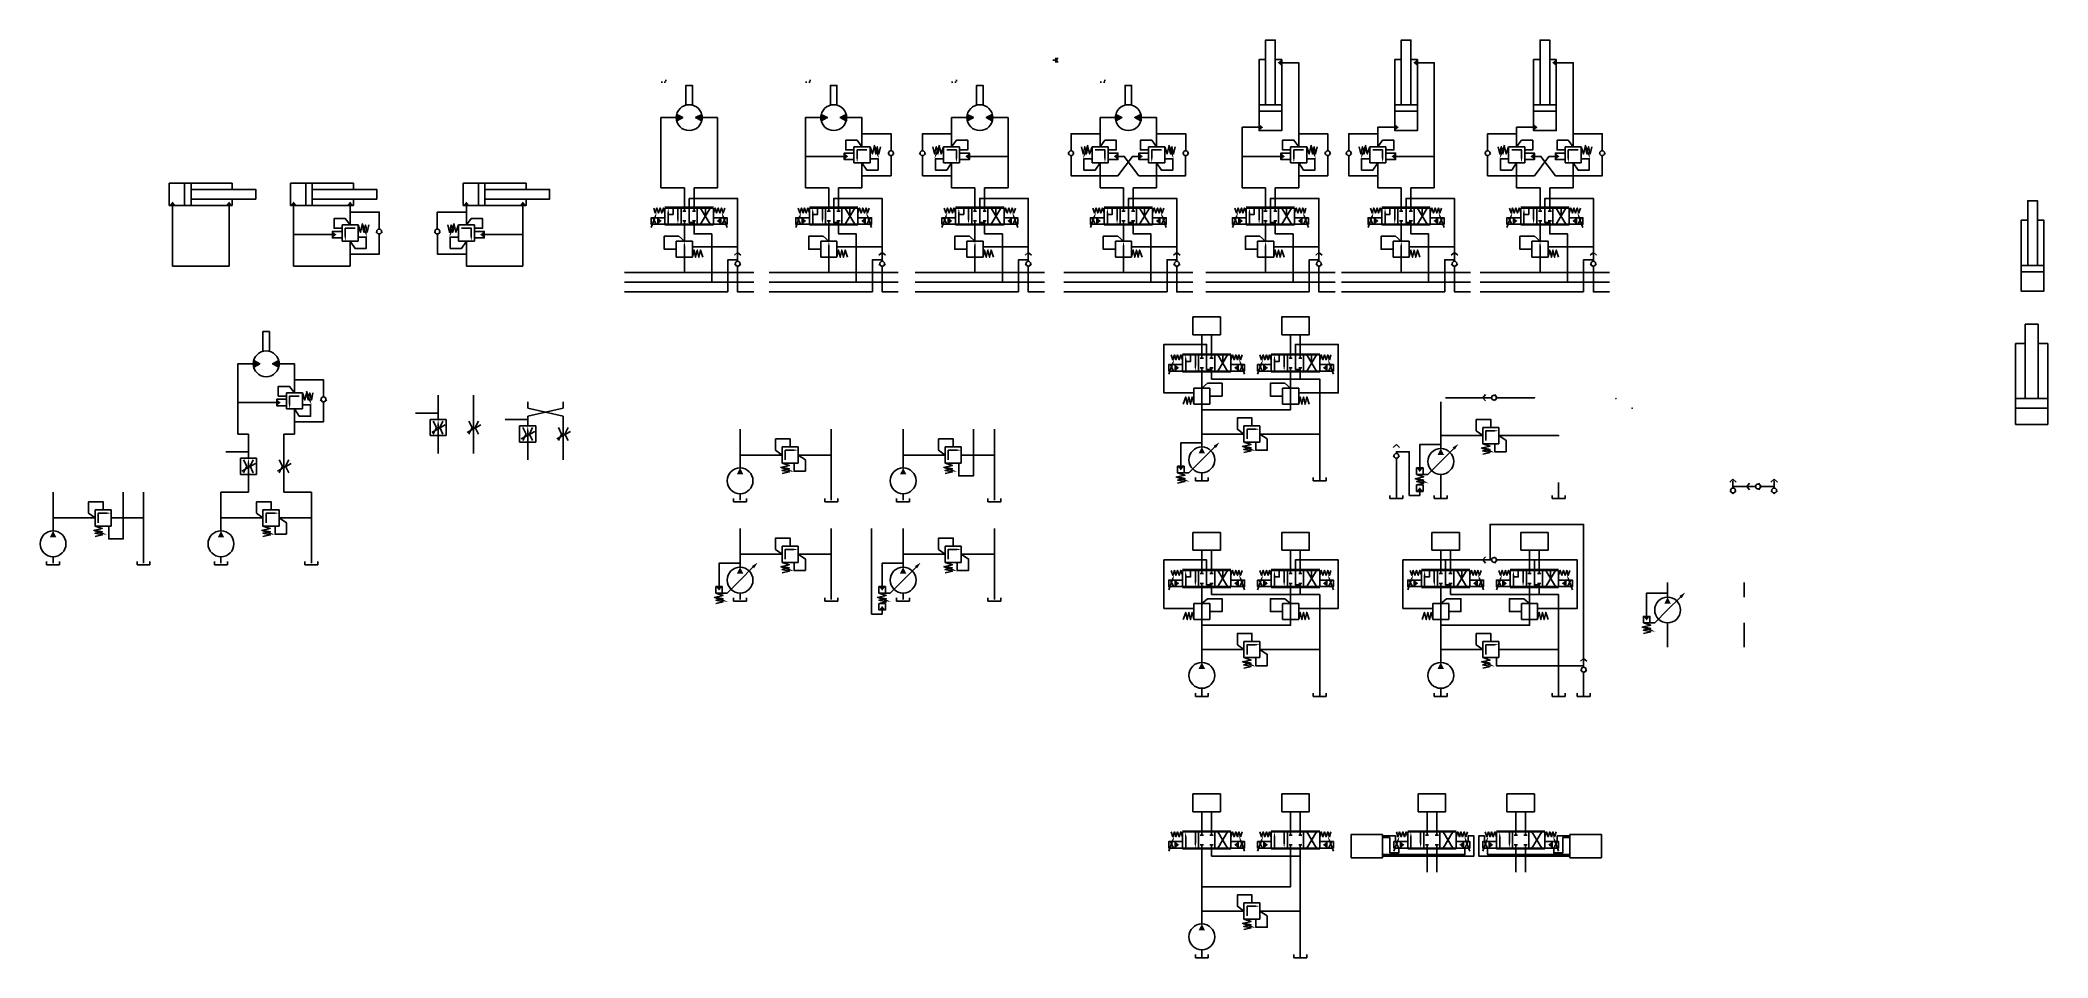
# Model space of a CAD drawing. Header units: inches. Extents: x 18 to 95.7, y 12.6 to 48.1.
import ezdxf
from ezdxf.lldxf.tags import DXFTag

# ---------------------------------------------------------------- set-up
doc = ezdxf.new("R2010")
doc.units = ezdxf.units.IN
doc.header["$LTSCALE"] = 0.25
doc.header["$MEASUREMENT"] = 0
tags = doc.linetypes.add('CENTER', pattern=[2, 1.25, -0.25, 0.25, -0.25]).pattern_tags.tags
tags[10:11] = [DXFTag(74, 4), DXFTag(75, 0), DXFTag(340, '0'), DXFTag(46, 1.0), DXFTag(50, 0.0), DXFTag(44, 0.0), DXFTag(45, 0.0)]
tags[8:9] = [DXFTag(74, 4), DXFTag(75, 0), DXFTag(340, '0'), DXFTag(46, 1.0), DXFTag(50, 0.0), DXFTag(44, 0.0), DXFTag(45, 0.0)]
tags[6:7] = [DXFTag(74, 4), DXFTag(75, 0), DXFTag(340, '0'), DXFTag(46, 1.0), DXFTag(50, 0.0), DXFTag(44, 0.0), DXFTag(45, 0.0)]
tags[4:5] = [DXFTag(74, 4), DXFTag(75, 0), DXFTag(340, '0'), DXFTag(46, 1.0), DXFTag(50, 0.0), DXFTag(44, 0.0), DXFTag(45, 0.0)]
tags = doc.linetypes.add('CENTER2', pattern=[1.125, 0.75, -0.125, 0.125, -0.125]).pattern_tags.tags
tags[10:11] = [DXFTag(74, 4), DXFTag(75, 0), DXFTag(340, '0'), DXFTag(46, 1.0), DXFTag(50, 0.0), DXFTag(44, 0.0), DXFTag(45, 0.0)]
tags[8:9] = [DXFTag(74, 4), DXFTag(75, 0), DXFTag(340, '0'), DXFTag(46, 1.0), DXFTag(50, 0.0), DXFTag(44, 0.0), DXFTag(45, 0.0)]
tags[6:7] = [DXFTag(74, 4), DXFTag(75, 0), DXFTag(340, '0'), DXFTag(46, 1.0), DXFTag(50, 0.0), DXFTag(44, 0.0), DXFTag(45, 0.0)]
tags[4:5] = [DXFTag(74, 4), DXFTag(75, 0), DXFTag(340, '0'), DXFTag(46, 1.0), DXFTag(50, 0.0), DXFTag(44, 0.0), DXFTag(45, 0.0)]
tags = doc.linetypes.add('HIDDEN', pattern=[0.375, 0.25, -0.125]).pattern_tags.tags
tags[6:7] = [DXFTag(74, 4), DXFTag(75, 0), DXFTag(340, '0'), DXFTag(46, 1.0), DXFTag(50, 0.0), DXFTag(44, 0.0), DXFTag(45, 0.0)]
tags[4:5] = [DXFTag(74, 4), DXFTag(75, 0), DXFTag(340, '0'), DXFTag(46, 1.0), DXFTag(50, 0.0), DXFTag(44, 0.0), DXFTag(45, 0.0)]
pattern_1 = [(45, (0, 0), (-0.000883883476, 0.000883883476), [])]
pattern_2 = [(0, (-5.75, 0), (0.0625, 0.125), [0, -0.125])]
pattern_3 = [(45, (-5.75, 0), (-0.000883883476, 0.000883883476), [])]
pattern_4 = [(0, (-11.40625, 0), (0.0625, 0.125), [0, -0.125])]
pattern_5 = [(45, (-11.40625, 0), (-0.000883883476, 0.000883883476), [])]
pattern_6 = [(0, (-17, 0), (0.0625, 0.125), [0, -0.125])]
pattern_7 = [(45, (-17, 0), (-0.000883883476, 0.000883883476), [])]
pattern_8 = [(0, (-33.375, -9.53125), (0.0625, 0.125), [0, -0.125])]
pattern_9 = [(45, (-33.375, -9.53125), (-0.000883883476, 0.000883883476), [])]

msp = doc.modelspace()

# ---------------------------------------------------------------- hatches: boundary and pattern name
h = msp.add_hatch()
h.set_pattern_fill('DOTS', color=256)
h.set_pattern_definition([(0, (-3.21187, 2.22255), (0.03125, 0.0625), [0, -0.0625])])
h.paths.add_polyline_path([(57.397, 47.473), (57.163, 47.348), (57.397, 47.223, 0.063254), (57.413, 47.348, 0.063254)])
h = msp.add_hatch()
h.set_pattern_fill('DOTS', color=256, scale=2)
h.set_pattern_definition([(0, (-18.37814, 1.37706), (0.0625, 0.125), [0, -0.125])])
h.paths.add_polyline_path([(42.231, 46.627), (41.997, 46.502), (42.231, 46.377, 0.063254), (42.247, 46.502, 0.063254)])
h = msp.add_hatch()
h.set_pattern_fill('DOTS', color=256, scale=5)
h.set_pattern_definition([(0, (-17, 0), (0.15625, 0.3125), [0, -0.3125])])
h.paths.add_polyline_path([(42.231, 46.627), (41.997, 46.502), (42.231, 46.377, 0.063254), (42.247, 46.502, 0.063254)])
h = msp.add_hatch()
h.set_pattern_fill('DOTS', color=256, scale=2)
h.set_pattern_definition([(0, (-12.78439, 1.37706), (0.0625, 0.125), [0, -0.125])])
h.paths.add_polyline_path([(47.825, 46.627), (47.591, 46.502), (47.825, 46.377, 0.063254), (47.841, 46.502, 0.063254)])
h = msp.add_hatch()
h.set_pattern_fill('DOTS', color=256, scale=5)
h.set_pattern_definition([(0, (-11.40625, 0), (0.15625, 0.3125), [0, -0.3125])])
h.paths.add_polyline_path([(47.825, 46.627), (47.591, 46.502), (47.825, 46.377, 0.063254), (47.841, 46.502, 0.063254)])
h = msp.add_hatch()
h.set_pattern_fill('DOTS', color=256, scale=2)
h.set_pattern_definition([(0, (-7.12814, 1.37706), (0.0625, 0.125), [0, -0.125])])
h.paths.add_polyline_path([(53.481, 46.627), (53.247, 46.502), (53.481, 46.377, 0.063254), (53.497, 46.502, 0.063254)])
h = msp.add_hatch()
h.set_pattern_fill('DOTS', color=256, scale=5)
h.set_pattern_definition([(0, (-5.75, 0), (0.15625, 0.3125), [0, -0.3125])])
h.paths.add_polyline_path([(53.481, 46.627), (53.247, 46.502), (53.481, 46.377, 0.063254), (53.497, 46.502, 0.063254)])
h = msp.add_hatch()
h.set_pattern_fill('DOTS', color=256, scale=2)
h.set_pattern_definition([(0, (-1.37814, 1.37706), (0.0625, 0.125), [0, -0.125])])
h.paths.add_polyline_path([(59.231, 46.627), (58.997, 46.502), (59.231, 46.377, 0.063254), (59.247, 46.502, 0.063254)])
h = msp.add_hatch()
h.set_pattern_fill('DOTS', color=256, scale=5)
h.paths.add_polyline_path([(59.231, 46.627), (58.997, 46.502), (59.231, 46.377, 0.063254), (59.247, 46.502, 0.063254)])
h = msp.add_hatch()
h.set_pattern_fill('DOTS', color=256, scale=2)
h.set_pattern_definition(pattern_6)
h.paths.add_polyline_path([(42.641, 45.25), (42.875, 45.125), (42.641, 45, -0.063254), (42.625, 45.125, -0.063254)])
h = msp.add_hatch()
h.set_pattern_fill('DOTS', color=256)
h.set_pattern_definition([(0, (-17, 0), (0.03125, 0.0625), [0, -0.0625])])
h.paths.add_polyline_path([(42.641, 45.25), (42.875, 45.125), (42.641, 45, -0.063254), (42.625, 45.125, -0.063254)])
h = msp.add_hatch()
h.set_pattern_fill('ANSI31', color=256, scale=0.01)
h.set_pattern_definition(pattern_7)
h.paths.add_polyline_path([(42.625, 45.125, -0.063254), (42.641, 45.25), (42.875, 45.125), (42.641, 45, -0.063254)])
h = msp.add_hatch()
h.set_pattern_fill('DOTS', color=256, scale=2)
h.set_pattern_definition(pattern_6)
h.paths.add_polyline_path([(43.609, 45.25), (43.375, 45.125), (43.609, 45, 0.063254), (43.625, 45.125, 0.063254)])
h = msp.add_hatch()
h.set_pattern_fill('ANSI31', color=256, scale=0.01)
h.set_pattern_definition(pattern_7)
h.paths.add_polyline_path([(43.625, 45.125, 0.063254), (43.609, 45.25), (43.375, 45.125), (43.609, 45, 0.063254)])
h = msp.add_hatch()
h.set_pattern_fill('DOTS', color=256, scale=2)
h.set_pattern_definition(pattern_4)
h.paths.add_polyline_path([(48.235, 45.25), (48.469, 45.125), (48.235, 45, -0.063254), (48.219, 45.125, -0.063254)])
h = msp.add_hatch()
h.set_pattern_fill('DOTS', color=256)
h.set_pattern_definition([(0, (-11.40625, 0), (0.03125, 0.0625), [0, -0.0625])])
h.paths.add_polyline_path([(48.235, 45.25), (48.469, 45.125), (48.235, 45, -0.063254), (48.219, 45.125, -0.063254)])
h = msp.add_hatch()
h.set_pattern_fill('ANSI31', color=256, scale=0.01)
h.set_pattern_definition(pattern_5)
h.paths.add_polyline_path([(48.219, 45.125, -0.063254), (48.235, 45.25), (48.469, 45.125), (48.235, 45, -0.063254)])
h = msp.add_hatch()
h.set_pattern_fill('DOTS', color=256, scale=2)
h.set_pattern_definition(pattern_4)
h.paths.add_polyline_path([(49.203, 45.25), (48.969, 45.125), (49.203, 45, 0.063254), (49.219, 45.125, 0.063254)])
h = msp.add_hatch()
h.set_pattern_fill('ANSI31', color=256, scale=0.01)
h.set_pattern_definition(pattern_5)
h.paths.add_polyline_path([(49.219, 45.125, 0.063254), (49.203, 45.25), (48.969, 45.125), (49.203, 45, 0.063254)])
h = msp.add_hatch()
h.set_pattern_fill('DOTS', color=256, scale=2)
h.set_pattern_definition(pattern_2)
h.paths.add_polyline_path([(53.891, 45.25), (54.125, 45.125), (53.891, 45, -0.063254), (53.875, 45.125, -0.063254)])
h = msp.add_hatch()
h.set_pattern_fill('DOTS', color=256)
h.set_pattern_definition([(0, (-5.75, 0), (0.03125, 0.0625), [0, -0.0625])])
h.paths.add_polyline_path([(53.891, 45.25), (54.125, 45.125), (53.891, 45, -0.063254), (53.875, 45.125, -0.063254)])
h = msp.add_hatch()
h.set_pattern_fill('ANSI31', color=256, scale=0.01)
h.set_pattern_definition(pattern_3)
h.paths.add_polyline_path([(53.875, 45.125, -0.063254), (53.891, 45.25), (54.125, 45.125), (53.891, 45, -0.063254)])
h = msp.add_hatch()
h.set_pattern_fill('DOTS', color=256, scale=2)
h.set_pattern_definition(pattern_2)
h.paths.add_polyline_path([(54.859, 45.25), (54.625, 45.125), (54.859, 45, 0.063254), (54.875, 45.125, 0.063254)])
h = msp.add_hatch()
h.set_pattern_fill('ANSI31', color=256, scale=0.01)
h.set_pattern_definition(pattern_3)
h.paths.add_polyline_path([(54.875, 45.125, 0.063254), (54.859, 45.25), (54.625, 45.125), (54.859, 45, 0.063254)])
h = msp.add_hatch()
h.set_pattern_fill('DOTS', color=256, scale=10)
h.set_pattern_definition([(0, (-1.5634, 0.467), (0.3125, 0.625), [0, -0.625])])
h.paths.add_polyline_path([(59.062, 45.592, 0.063254), (59.046, 45.717), (58.812, 45.592), (59.046, 45.467, 0.063254)])
h = msp.add_hatch()
h.set_pattern_fill('DOTS', color=256, scale=10)
h.set_pattern_definition([(0, (-1.4719, 0.4853), (0.3125, 0.625), [0, -0.625])])
h.paths.add_polyline_path([(59.153, 45.61, 0.063254), (59.137, 45.735), (58.903, 45.61), (59.137, 45.485, 0.063254)])
h = msp.add_hatch()
h.set_pattern_fill('DOTS', color=256, scale=10)
h.set_pattern_definition([(0, (-1.4686, 0.52186), (0.3125, 0.625), [0, -0.625])])
h.paths.add_polyline_path([(59.156, 45.647, 0.063254), (59.141, 45.772), (58.906, 45.647), (59.141, 45.522, 0.063254)])
h = msp.add_hatch()
h.set_pattern_fill('DOTS', color=256, scale=10)
h.set_pattern_definition([(0, (-1.4606, 0.33065), (0.3125, 0.625), [0, -0.625])])
h.paths.add_polyline_path([(59.164, 45.456, 0.063254), (59.149, 45.581), (58.914, 45.456), (59.149, 45.331, 0.063254)])
h = msp.add_hatch()
h.set_pattern_fill('DOTS', color=256, scale=10)
h.set_pattern_definition([(0, (-1.40206, 0.59997), (0.3125, 0.625), [0, -0.625])])
h.paths.add_polyline_path([(59.223, 45.725, 0.063254), (59.207, 45.85), (58.973, 45.725), (59.207, 45.6, 0.063254)])
h = msp.add_hatch()
h.set_pattern_fill('DOTS', color=256, scale=10)
h.set_pattern_definition([(0, (-1.3721, 0.6016), (0.3125, 0.625), [0, -0.625])])
h.paths.add_polyline_path([(59.253, 45.727, 0.063254), (59.237, 45.852), (59.003, 45.727), (59.237, 45.602, 0.063254)])
h = msp.add_hatch()
h.set_pattern_fill('DOTS', color=256, scale=10)
h.set_pattern_definition([(0, (-1.34384, 0.585), (0.3125, 0.625), [0, -0.625])])
h.paths.add_polyline_path([(59.281, 45.71, 0.063254), (59.265, 45.835), (59.031, 45.71), (59.265, 45.585, 0.063254)])
h = msp.add_hatch()
h.set_pattern_fill('DOTS', color=256, scale=10)
h.set_pattern_definition([(0, (-1.1297, 0.3958), (0.3125, 0.625), [0, -0.625])])
h.paths.add_polyline_path([(59.495, 45.521, 0.063254), (59.479, 45.646), (59.245, 45.521), (59.479, 45.396, 0.063254)])
h = msp.add_hatch()
h.set_pattern_fill('DOTS', color=256, scale=2)
h.paths.add_polyline_path([(59.641, 45.25), (59.875, 45.125), (59.641, 45, -0.063254), (59.625, 45.125, -0.063254)])
h = msp.add_hatch()
h.set_pattern_fill('DOTS', color=256)
h.paths.add_polyline_path([(59.641, 45.25), (59.875, 45.125), (59.641, 45, -0.063254), (59.625, 45.125, -0.063254)])
h = msp.add_hatch()
h.set_pattern_fill('ANSI31', color=256, scale=0.01)
h.set_pattern_definition(pattern_1)
h.paths.add_polyline_path([(59.625, 45.125, -0.063254), (59.641, 45.25), (59.875, 45.125), (59.641, 45, -0.063254)])
h = msp.add_hatch()
h.set_pattern_fill('DOTS', color=256, scale=2)
h.paths.add_polyline_path([(60.609, 45.25), (60.375, 45.125), (60.609, 45, 0.063254), (60.625, 45.125, 0.063254)])
h = msp.add_hatch()
h.set_pattern_fill('DOTS', color=256, scale=10)
h.paths.add_polyline_path([(60.625, 45.125, 0.063254), (60.609, 45.25), (60.375, 45.125), (60.609, 45, 0.063254)])
h = msp.add_hatch()
h.set_pattern_fill('ANSI31', color=256, scale=0.01)
h.set_pattern_definition(pattern_1)
h.paths.add_polyline_path([(60.625, 45.125, 0.063254), (60.609, 45.25), (60.375, 45.125), (60.609, 45, 0.063254)])
h = msp.add_hatch()
h.set_pattern_fill('DOTS', color=256, scale=2)
h.set_pattern_definition(pattern_8)
h.paths.add_polyline_path([(26.266, 35.719), (26.5, 35.594), (26.266, 35.469, -0.063254), (26.25, 35.594, -0.063254)])
h = msp.add_hatch()
h.set_pattern_fill('DOTS', color=256)
h.set_pattern_definition([(0, (-33.375, -9.53125), (0.03125, 0.0625), [0, -0.0625])])
h.paths.add_polyline_path([(26.266, 35.719), (26.5, 35.594), (26.266, 35.469, -0.063254), (26.25, 35.594, -0.063254)])
h = msp.add_hatch()
h.set_pattern_fill('ANSI31', color=256, scale=0.01)
h.set_pattern_definition(pattern_9)
h.paths.add_polyline_path([(26.25, 35.594, -0.063254), (26.266, 35.719), (26.5, 35.594), (26.266, 35.469, -0.063254)])
h = msp.add_hatch()
h.set_pattern_fill('DOTS', color=256, scale=2)
h.set_pattern_definition(pattern_8)
h.paths.add_polyline_path([(27, 35.594), (27.234, 35.469, 0.063254), (27.25, 35.594, 0.063254), (27.234, 35.719)])
h = msp.add_hatch()
h.set_pattern_fill('ANSI31', color=256, scale=0.01)
h.set_pattern_definition(pattern_9)
h.paths.add_polyline_path([(27.234, 35.469, 0.063254), (27.25, 35.594, 0.063254), (27.234, 35.719), (27, 35.594)])

# ---------------------------------------------------------------- linework, layer by layer
for p, q in [((49.5, 44), (50.125, 44)), ((49.5, 43.375), (49.5, 44)), ((50.125, 44), (50.125, 43.375)), ((53.594, 44), (52.969, 44)), ((52.969, 44), (52.969, 43.375)), ((53.594, 43.375), (53.594, 44)), ((59.344, 44), (58.719, 44)), ((58.719, 44), (58.719, 43.375)), ((59.344, 43.375), (59.344, 44)), ((60.906, 44), (61.531, 44)), ((60.906, 43.375), (60.906, 44)), ((61.531, 44), (61.531, 43.375)), ((66.406, 44), (67.031, 44)), ((66.406, 43.375), (66.406, 44)), ((67.031, 44), (67.031, 43.375)), ((70.094, 44), (69.469, 44)), ((69.469, 44), (69.469, 43.375)), ((70.094, 43.375), (70.094, 44)), ((75.469, 44), (74.844, 44)), ((74.844, 44), (74.844, 43.375)), ((75.469, 43.375), (75.469, 44)), ((77.031, 44), (77.656, 44)), ((77.031, 43.375), (77.031, 44)), ((77.656, 44), (77.656, 43.375)), ((50.125, 43.375), (49.5, 43.375)), ((52.969, 43.375), (53.594, 43.375)), ((58.719, 43.375), (59.344, 43.375)), ((61.531, 43.375), (60.906, 43.375)), ((67.031, 43.375), (66.406, 43.375)), ((69.469, 43.375), (70.094, 43.375)), ((74.844, 43.375), (75.469, 43.375)), ((77.656, 43.375), (77.031, 43.375)), ((42.188, 41.656), (44.062, 41.656)), ((42.188, 41.625), (42.188, 41)), ((42.812, 41.625), (42.188, 41.625)), ((42.812, 41.625), (42.812, 41)), ((43.438, 41.625), (42.812, 41.625)), ((42.812, 41), (42.812, 41.625)), ((43.438, 41), (43.438, 41.625)), ((43.438, 41.625), (43.438, 41)), ((44.062, 41.625), (43.438, 41.625)), ((43.438, 41), (43.438, 41.625)), ((43.562, 41), (43.938, 41.625)), ((43.562, 41.625), (43.938, 41)), ((44.062, 41), (44.062, 41.625)), ((47.781, 41.656), (49.656, 41.656)), ((47.781, 41.625), (47.781, 41)), ((48.406, 41.625), (47.781, 41.625)), ((48.406, 41.625), (48.406, 41)), ((49.031, 41.625), (48.406, 41.625)), ((48.406, 41), (48.406, 41.625)), ((49.031, 41), (49.031, 41.625)), ((49.031, 41.625), (49.031, 41)), ((49.656, 41.625), (49.031, 41.625)), ((49.031, 41), (49.031, 41.625)), ((49.156, 41), (49.531, 41.625)), ((49.156, 41.625), (49.531, 41)), ((49.656, 41), (49.656, 41.625)), ((53.438, 41.656), (55.312, 41.656)), ((53.438, 41.625), (53.438, 41)), ((54.062, 41.625), (53.438, 41.625)), ((54.062, 41.625), (54.062, 41)), ((54.688, 41.625), (54.062, 41.625)), ((54.062, 41), (54.062, 41.625)), ((54.688, 41), (54.688, 41.625)), ((54.688, 41.625), (54.688, 41)), ((55.312, 41.625), (54.688, 41.625)), ((54.688, 41), (54.688, 41.625)), ((54.812, 41), (55.188, 41.625)), ((54.812, 41.625), (55.188, 41)), ((55.312, 41), (55.312, 41.625)), ((59.188, 41.656), (61.062, 41.656)), ((59.188, 41.625), (59.188, 41)), ((59.812, 41.625), (59.188, 41.625)), ((59.812, 41.625), (59.812, 41)), ((60.438, 41.625), (59.812, 41.625)), ((59.812, 41), (59.812, 41.625)), ((60.438, 41), (60.438, 41.625)), ((60.438, 41.625), (60.438, 41)), ((61.062, 41.625), (60.438, 41.625)), ((60.438, 41), (60.438, 41.625)), ((60.562, 41), (60.938, 41.625)), ((60.562, 41.625), (60.938, 41)), ((61.062, 41), (61.062, 41.625)), ((64.688, 41.656), (66.562, 41.656)), ((64.688, 41.625), (64.688, 41)), ((65.312, 41.625), (64.688, 41.625)), ((65.312, 41.625), (65.312, 41)), ((65.938, 41.625), (65.312, 41.625)), ((65.312, 41), (65.312, 41.625)), ((65.938, 41), (65.938, 41.625)), ((65.938, 41.625), (65.938, 41)), ((66.562, 41.625), (65.938, 41.625)), ((65.938, 41), (65.938, 41.625)), ((66.062, 41), (66.438, 41.625)), ((66.062, 41.625), (66.438, 41)), ((66.562, 41), (66.562, 41.625)), ((69.938, 41.656), (71.812, 41.656)), ((69.938, 41.625), (69.938, 41)), ((70.562, 41.625), (69.938, 41.625)), ((70.562, 41.625), (70.562, 41)), ((71.188, 41.625), (70.562, 41.625)), ((70.562, 41), (70.562, 41.625)), ((71.188, 41), (71.188, 41.625)), ((71.188, 41.625), (71.188, 41)), ((71.812, 41.625), (71.188, 41.625)), ((71.188, 41), (71.188, 41.625)), ((71.312, 41), (71.688, 41.625)), ((71.312, 41.625), (71.688, 41)), ((71.812, 41), (71.812, 41.625)), ((75.312, 41.656), (77.188, 41.656)), ((75.312, 41.625), (75.312, 41)), ((75.938, 41.625), (75.312, 41.625)), ((75.938, 41.625), (75.938, 41)), ((76.562, 41.625), (75.938, 41.625)), ((75.938, 41), (75.938, 41.625)), ((76.562, 41), (76.562, 41.625)), ((76.562, 41.625), (76.562, 41)), ((77.188, 41.625), (76.562, 41.625)), ((76.562, 41), (76.562, 41.625)), ((76.688, 41), (77.062, 41.625)), ((76.688, 41.625), (77.062, 41)), ((77.188, 41), (77.188, 41.625)), ((29.688, 40.969), (30.312, 40.969)), ((29.688, 40.344), (29.688, 40.969)), ((30.312, 40.969), (30.312, 40.344)), ((34.812, 40.969), (34.188, 40.969)), ((34.188, 40.969), (34.188, 40.344)), ((34.812, 40.344), (34.812, 40.969)), ((42.188, 41), (42.812, 41)), ((42.188, 40.969), (44.062, 40.969)), ((42.812, 41), (43.438, 41)), ((43.438, 41), (44.062, 41)), ((47.781, 41), (48.406, 41)), ((47.781, 40.969), (49.656, 40.969)), ((48.406, 41), (49.031, 41)), ((49.031, 41), (49.656, 41)), ((53.438, 41), (54.062, 41)), ((53.438, 40.969), (55.312, 40.969)), ((54.062, 41), (54.688, 41)), ((54.688, 41), (55.312, 41)), ((59.188, 41), (59.812, 41)), ((59.188, 40.969), (61.062, 40.969)), ((59.812, 41), (60.438, 41)), ((60.438, 41), (61.062, 41)), ((64.688, 41), (65.312, 41)), ((64.688, 40.969), (66.562, 40.969)), ((65.312, 41), (65.938, 41)), ((65.938, 41), (66.562, 41)), ((69.938, 41), (70.562, 41)), ((69.938, 40.969), (71.812, 40.969)), ((70.562, 41), (71.188, 41)), ((71.188, 41), (71.812, 41)), ((75.312, 41), (75.938, 41)), ((75.312, 40.969), (77.188, 40.969)), ((75.938, 41), (76.562, 41)), ((76.562, 41), (77.188, 41)), ((30.312, 40.344), (29.688, 40.344)), ((34.188, 40.344), (34.812, 40.344)), ((42.625, 39.719), (42.625, 40.344)), ((42.625, 40.344), (43.25, 40.344)), ((43.25, 39.719), (42.625, 39.719)), ((43.25, 40.344), (43.25, 39.719)), ((48.219, 39.719), (48.219, 40.344)), ((48.219, 40.344), (48.844, 40.344)), ((48.844, 39.719), (48.219, 39.719)), ((48.844, 40.344), (48.844, 39.719)), ((53.875, 39.719), (53.875, 40.344)), ((53.875, 40.344), (54.5, 40.344)), ((54.5, 39.719), (53.875, 39.719)), ((54.5, 40.344), (54.5, 39.719)), ((59.625, 39.719), (59.625, 40.344)), ((59.625, 40.344), (60.25, 40.344)), ((60.25, 39.719), (59.625, 39.719)), ((60.25, 40.344), (60.25, 39.719)), ((65.125, 39.719), (65.125, 40.344)), ((65.125, 40.344), (65.75, 40.344)), ((65.75, 39.719), (65.125, 39.719)), ((65.75, 40.344), (65.75, 39.719)), ((70.375, 39.719), (70.375, 40.344)), ((70.375, 40.344), (71, 40.344)), ((71, 39.719), (70.375, 39.719)), ((71, 40.344), (71, 39.719)), ((75.75, 39.719), (75.75, 40.344)), ((75.75, 40.344), (76.375, 40.344)), ((76.375, 39.719), (75.75, 39.719)), ((76.375, 40.344), (76.375, 39.719)), ((62.219, 35.969), (64.094, 35.969)), ((62.219, 35.938), (62.219, 35.312)), ((62.844, 35.938), (62.219, 35.938)), ((62.844, 35.938), (62.844, 35.312)), ((63.469, 35.938), (62.844, 35.938)), ((62.844, 35.312), (62.844, 35.938)), ((63.469, 35.312), (63.469, 35.938)), ((63.469, 35.938), (63.469, 35.312)), ((64.094, 35.938), (63.469, 35.938)), ((63.469, 35.312), (63.469, 35.938)), ((63.594, 35.312), (63.969, 35.938)), ((63.594, 35.938), (63.969, 35.312)), ((64.094, 35.312), (64.094, 35.938)), ((65.656, 35.969), (67.531, 35.969)), ((65.656, 35.938), (65.656, 35.312)), ((66.281, 35.938), (65.656, 35.938)), ((66.281, 35.938), (66.281, 35.312)), ((66.906, 35.938), (66.281, 35.938)), ((66.281, 35.312), (66.281, 35.938)), ((66.906, 35.312), (66.906, 35.938)), ((66.906, 35.938), (66.906, 35.312)), ((67.531, 35.938), (66.906, 35.938)), ((66.906, 35.312), (66.906, 35.938)), ((67.031, 35.312), (67.406, 35.938)), ((67.031, 35.938), (67.406, 35.312)), ((67.531, 35.312), (67.531, 35.938)), ((94.469, 36.375), (94.469, 33.875)), ((94.844, 36.375), (94.469, 36.375)), ((95.719, 36.375), (95.344, 36.375)), ((95.719, 33.25), (95.719, 36.375)), ((62.219, 35.312), (62.844, 35.312)), ((62.219, 35.281), (64.094, 35.281)), ((62.844, 35.312), (63.469, 35.312)), ((63.469, 35.312), (64.094, 35.312)), ((65.656, 35.312), (66.281, 35.312)), ((65.656, 35.281), (67.531, 35.281)), ((66.281, 35.312), (66.906, 35.312)), ((66.906, 35.312), (67.531, 35.312)), ((27.531, 34.469), (28.156, 34.469)), ((27.531, 33.844), (27.531, 34.469)), ((28.156, 34.469), (28.156, 33.844)), ((63.281, 34.656), (62.656, 34.656)), ((62.656, 34.656), (62.656, 34.031)), ((63.281, 34.031), (63.281, 34.656)), ((66.094, 34.031), (66.094, 34.656)), ((66.094, 34.656), (66.719, 34.656)), ((66.719, 34.656), (66.719, 34.031)), ((28.156, 33.844), (27.531, 33.844)), ((33.094, 33.438), (33.094, 32.812)), ((33.719, 33.438), (33.094, 33.438)), ((33.719, 32.812), (33.719, 33.438)), ((62.656, 34.031), (63.281, 34.031)), ((66.719, 34.031), (66.094, 34.031)), ((94.469, 33.875), (94.469, 33.25)), ((33.094, 32.812), (33.719, 32.812)), ((33.156, 32.938), (33.682, 33.229)), ((34.531, 32.938), (35.057, 33.229)), ((36.562, 33.188), (36.562, 32.562)), ((37.188, 33.188), (36.562, 33.188)), ((36.625, 32.688), (37.151, 32.979)), ((37.188, 32.562), (37.188, 33.188)), ((38, 32.688), (38.526, 32.979)), ((64.594, 33.188), (64.594, 32.562)), ((65.219, 33.188), (64.594, 33.188)), ((65.219, 32.562), (65.219, 33.188)), ((73.844, 33.125), (73.844, 32.5)), ((74.469, 33.125), (73.844, 33.125)), ((74.469, 32.5), (74.469, 33.125)), ((94.469, 33.25), (95.719, 33.25)), ((25.75, 31.938), (25.75, 31.312)), ((26.375, 31.938), (25.75, 31.938)), ((26.375, 31.312), (26.375, 31.938)), ((36.562, 32.562), (37.188, 32.562)), ((46.719, 32.375), (46.719, 31.75)), ((47.344, 32.375), (46.719, 32.375)), ((47.344, 31.75), (47.344, 32.375)), ((53.031, 32.375), (53.031, 31.75)), ((53.656, 32.375), (53.031, 32.375)), ((53.656, 31.75), (53.656, 32.375)), ((64.594, 32.562), (65.219, 32.562)), ((73.844, 32.5), (74.469, 32.5)), ((25.75, 31.312), (26.375, 31.312)), ((25.812, 31.438), (26.338, 31.729)), ((27.188, 31.438), (27.713, 31.729)), ((46.719, 31.75), (47.344, 31.75)), ((53.031, 31.75), (53.656, 31.75)), ((62.719, 31.188), (62.719, 31.062)), ((63.219, 31.062), (63.219, 31.188)), ((67.281, 31.188), (67.281, 31.062)), ((67.781, 31.062), (67.781, 31.188)), ((44.844, 30.375), (44.844, 30.25)), ((45.344, 30.25), (45.344, 30.375)), ((48.375, 30.375), (48.375, 30.25)), ((48.875, 30.25), (48.875, 30.375)), ((51.156, 30.375), (51.156, 30.25)), ((51.656, 30.25), (51.656, 30.375)), ((54.688, 30.375), (54.688, 30.25)), ((55.188, 30.25), (55.188, 30.375)), ((62.719, 31.062), (63.219, 31.062)), ((67.281, 31.062), (67.781, 31.062)), ((70.25, 30.375), (70.25, 30.5)), ((70.75, 30.375), (70.25, 30.375)), ((70.75, 30.5), (70.75, 30.375)), ((71.281, 30.906), (71.531, 30.906)), ((71.969, 30.5), (71.969, 30.375)), ((71.969, 30.375), (72.469, 30.375)), ((72.469, 30.375), (72.469, 30.5)), ((76.531, 30.5), (76.531, 30.375)), ((76.531, 30.375), (77.031, 30.375)), ((77.031, 30.375), (77.031, 30.5)), ((20.125, 29.938), (20.125, 29.312)), ((20.75, 29.938), (20.125, 29.938)), ((20.75, 29.312), (20.75, 29.938)), ((26.625, 29.938), (26.625, 29.312)), ((27.25, 29.938), (26.625, 29.938)), ((27.25, 29.312), (27.25, 29.938)), ((44.844, 30.25), (45.344, 30.25)), ((48.375, 30.25), (48.875, 30.25)), ((51.156, 30.25), (51.656, 30.25)), ((54.688, 30.25), (55.188, 30.25)), ((20.125, 29.312), (20.75, 29.312)), ((26.625, 29.312), (27.25, 29.312)), ((46.719, 28.531), (46.719, 27.906)), ((47.344, 28.531), (46.719, 28.531)), ((47.344, 27.906), (47.344, 28.531)), ((53.031, 28.531), (53.031, 27.906)), ((53.656, 28.531), (53.031, 28.531)), ((53.656, 27.906), (53.656, 28.531)), ((18.25, 27.938), (18.25, 27.812)), ((18.25, 27.812), (18.75, 27.812)), ((18.75, 27.812), (18.75, 27.938)), ((21.75, 27.938), (21.75, 27.812)), ((21.75, 27.812), (22.25, 27.812)), ((22.25, 27.812), (22.25, 27.938)), ((24.75, 27.938), (24.75, 27.812)), ((24.75, 27.812), (25.25, 27.812)), ((25.25, 27.812), (25.25, 27.938)), ((28.25, 27.938), (28.25, 27.812)), ((28.25, 27.812), (28.75, 27.812)), ((28.75, 27.812), (28.75, 27.938)), ((46.719, 27.906), (47.344, 27.906)), ((53.031, 27.906), (53.656, 27.906)), ((62.219, 27.625), (64.094, 27.625)), ((62.219, 27.594), (62.219, 26.969)), ((62.844, 27.594), (62.219, 27.594)), ((62.844, 27.594), (62.844, 26.969)), ((63.469, 27.594), (62.844, 27.594)), ((62.844, 26.969), (62.844, 27.594)), ((63.469, 26.969), (63.469, 27.594)), ((63.469, 27.594), (63.469, 26.969)), ((64.094, 27.594), (63.469, 27.594)), ((63.469, 26.969), (63.469, 27.594)), ((63.594, 26.969), (63.969, 27.594)), ((63.594, 27.594), (63.969, 26.969)), ((64.094, 26.969), (64.094, 27.594)), ((65.656, 27.625), (67.531, 27.625)), ((65.656, 27.594), (65.656, 26.969)), ((66.281, 27.594), (65.656, 27.594)), ((66.281, 27.594), (66.281, 26.969)), ((66.906, 27.594), (66.281, 27.594)), ((66.281, 26.969), (66.281, 27.594)), ((66.906, 26.969), (66.906, 27.594)), ((66.906, 27.594), (66.906, 26.969)), ((67.531, 27.594), (66.906, 27.594)), ((66.906, 26.969), (66.906, 27.594)), ((67.031, 26.969), (67.406, 27.594)), ((67.031, 27.594), (67.406, 26.969)), ((67.531, 26.969), (67.531, 27.594)), ((71.469, 27.625), (73.344, 27.625)), ((71.469, 27.594), (71.469, 26.969)), ((72.094, 27.594), (71.469, 27.594)), ((72.094, 27.594), (72.094, 26.969)), ((72.719, 27.594), (72.094, 27.594)), ((72.094, 26.969), (72.094, 27.594)), ((72.719, 26.969), (72.719, 27.594)), ((72.719, 27.594), (72.719, 26.969)), ((73.344, 27.594), (72.719, 27.594)), ((72.719, 26.969), (72.719, 27.594)), ((72.844, 26.969), (73.219, 27.594)), ((72.844, 27.594), (73.219, 26.969)), ((73.344, 26.969), (73.344, 27.594)), ((74.906, 27.625), (76.781, 27.625)), ((74.906, 27.594), (74.906, 26.969)), ((75.531, 27.594), (74.906, 27.594)), ((75.531, 27.594), (75.531, 26.969)), ((76.156, 27.594), (75.531, 27.594)), ((75.531, 26.969), (75.531, 27.594)), ((76.156, 26.969), (76.156, 27.594)), ((76.156, 27.594), (76.156, 26.969)), ((76.781, 27.594), (76.156, 27.594)), ((76.156, 26.969), (76.156, 27.594)), ((76.281, 26.969), (76.656, 27.594)), ((76.281, 27.594), (76.656, 26.969)), ((76.781, 26.969), (76.781, 27.594)), ((44.844, 26.531), (44.844, 26.406)), ((45.344, 26.406), (45.344, 26.531)), ((48.375, 26.531), (48.375, 26.406)), ((48.875, 26.406), (48.875, 26.531)), ((51.156, 26.531), (51.156, 26.406)), ((51.656, 26.406), (51.656, 26.531)), ((54.688, 26.531), (54.688, 26.406)), ((55.188, 26.406), (55.188, 26.531)), ((62.219, 26.969), (62.844, 26.969)), ((62.219, 26.938), (64.094, 26.938)), ((62.844, 26.969), (63.469, 26.969)), ((63.469, 26.969), (64.094, 26.969)), ((65.656, 26.969), (66.281, 26.969)), ((65.656, 26.938), (67.531, 26.938)), ((66.281, 26.969), (66.906, 26.969)), ((66.906, 26.969), (67.531, 26.969)), ((71.469, 26.969), (72.094, 26.969)), ((71.469, 26.938), (73.344, 26.938)), ((72.094, 26.969), (72.719, 26.969)), ((72.719, 26.969), (73.344, 26.969)), ((74.906, 26.969), (75.531, 26.969)), ((74.906, 26.938), (76.781, 26.938)), ((75.531, 26.969), (76.156, 26.969)), ((76.156, 26.969), (76.781, 26.969)), ((44.844, 26.406), (45.344, 26.406)), ((48.375, 26.406), (48.875, 26.406)), ((50.469, 26.312), (50.719, 26.312)), ((51.156, 26.406), (51.656, 26.406)), ((54.688, 26.406), (55.188, 26.406)), ((63.281, 26.312), (62.656, 26.312)), ((62.656, 26.312), (62.656, 25.688)), ((62.656, 25.688), (63.281, 25.688)), ((63.281, 25.688), (63.281, 26.312)), ((66.094, 25.688), (66.094, 26.312)), ((66.094, 26.312), (66.719, 26.312)), ((66.719, 25.688), (66.094, 25.688)), ((66.719, 26.312), (66.719, 25.688)), ((72.531, 26.312), (71.906, 26.312)), ((71.906, 26.312), (71.906, 25.688)), ((71.906, 25.688), (72.531, 25.688)), ((72.531, 25.688), (72.531, 26.312)), ((75.344, 25.688), (75.344, 26.312)), ((75.344, 26.312), (75.969, 26.312)), ((75.969, 25.688), (75.344, 25.688)), ((75.969, 26.312), (75.969, 25.688)), ((64.594, 24.844), (64.594, 24.219)), ((65.219, 24.844), (64.594, 24.844)), ((64.594, 24.219), (65.219, 24.219)), ((65.219, 24.219), (65.219, 24.844)), ((73.844, 24.844), (73.844, 24.219)), ((74.469, 24.844), (73.844, 24.844)), ((73.844, 24.219), (74.469, 24.219)), ((74.469, 24.219), (74.469, 24.844)), ((62.719, 22.844), (62.719, 22.719)), ((62.719, 22.719), (63.219, 22.719)), ((63.219, 22.719), (63.219, 22.844)), ((67.281, 22.844), (67.281, 22.719)), ((67.281, 22.719), (67.781, 22.719)), ((67.781, 22.719), (67.781, 22.844)), ((71.969, 22.844), (71.969, 22.719)), ((71.969, 22.719), (72.469, 22.719)), ((72.469, 22.719), (72.469, 22.844)), ((76.531, 22.844), (76.531, 22.719)), ((76.531, 22.719), (77.031, 22.719)), ((77.031, 22.719), (77.031, 22.844)), ((77.5, 22.844), (77.5, 22.719)), ((77.5, 22.719), (78, 22.719)), ((78, 22.719), (78, 22.844)), ((62.219, 17.5), (64.094, 17.5)), ((62.219, 17.469), (62.219, 16.844)), ((62.844, 17.469), (62.219, 17.469)), ((62.844, 17.469), (62.844, 16.844)), ((63.469, 17.469), (62.844, 17.469)), ((62.844, 16.844), (62.844, 17.469)), ((63.469, 16.844), (63.469, 17.469)), ((63.469, 17.469), (63.469, 16.844)), ((64.094, 17.469), (63.469, 17.469)), ((63.469, 16.844), (63.469, 17.469)), ((63.594, 16.844), (63.969, 17.469)), ((63.594, 17.469), (63.969, 16.844)), ((64.094, 16.844), (64.094, 17.469)), ((65.656, 17.5), (67.531, 17.5)), ((65.656, 17.469), (65.656, 16.844)), ((66.281, 17.469), (65.656, 17.469)), ((66.281, 17.469), (66.281, 16.844)), ((66.906, 17.469), (66.281, 17.469)), ((66.281, 16.844), (66.281, 17.469)), ((66.906, 16.844), (66.906, 17.469)), ((66.906, 17.469), (66.906, 16.844)), ((67.531, 17.469), (66.906, 17.469)), ((66.906, 16.844), (66.906, 17.469)), ((67.031, 16.844), (67.406, 17.469)), ((67.031, 17.469), (67.406, 16.844)), ((67.531, 16.844), (67.531, 17.469)), ((70.938, 17.5), (72.812, 17.5)), ((70.938, 17.469), (70.938, 16.844)), ((71.562, 17.469), (70.938, 17.469)), ((71.562, 17.469), (71.562, 16.844)), ((72.188, 17.469), (71.562, 17.469)), ((71.562, 16.844), (71.562, 17.469)), ((72.188, 16.844), (72.188, 17.469)), ((72.188, 17.469), (72.188, 16.844)), ((72.812, 17.469), (72.188, 17.469)), ((72.188, 16.844), (72.188, 17.469)), ((72.312, 16.844), (72.688, 17.469)), ((72.312, 17.469), (72.688, 16.844)), ((72.812, 16.844), (72.812, 17.469)), ((74.375, 17.5), (76.25, 17.5)), ((74.375, 17.469), (74.375, 16.844)), ((75, 17.469), (74.375, 17.469)), ((75, 17.469), (75, 16.844)), ((75.625, 17.469), (75, 17.469)), ((75, 16.844), (75, 17.469)), ((75.625, 16.844), (75.625, 17.469)), ((75.625, 17.469), (75.625, 16.844)), ((76.25, 17.469), (75.625, 17.469)), ((75.625, 16.844), (75.625, 17.469)), ((75.75, 16.844), (76.125, 17.469)), ((75.75, 17.469), (76.125, 16.844)), ((76.25, 16.844), (76.25, 17.469)), ((62.219, 16.844), (62.844, 16.844)), ((62.219, 16.812), (64.094, 16.812)), ((62.844, 16.844), (63.469, 16.844)), ((63.469, 16.844), (64.094, 16.844)), ((65.656, 16.844), (66.281, 16.844)), ((65.656, 16.812), (67.531, 16.812)), ((66.281, 16.844), (66.906, 16.844)), ((66.906, 16.844), (67.531, 16.844)), ((70.938, 16.844), (71.562, 16.844)), ((70.938, 16.812), (72.812, 16.812)), ((71.562, 16.844), (72.188, 16.844)), ((72.188, 16.844), (72.812, 16.844)), ((74.375, 16.844), (75, 16.844)), ((74.375, 16.812), (76.25, 16.812)), ((75, 16.844), (75.625, 16.844)), ((75.625, 16.844), (76.25, 16.844)), ((64.594, 14.719), (64.594, 14.094)), ((65.219, 14.719), (64.594, 14.719)), ((64.594, 14.094), (65.219, 14.094)), ((65.219, 14.094), (65.219, 14.719)), ((62.719, 12.719), (62.719, 12.594)), ((62.719, 12.594), (63.219, 12.594)), ((63.219, 12.594), (63.219, 12.719)), ((66.531, 12.719), (66.531, 12.594)), ((66.531, 12.594), (67.031, 12.594)), ((67.031, 12.594), (67.031, 12.719))]:
    msp.add_line(p, q)
at = {"color": 1, "linetype": 'HIDDEN'}
for p, q in [((83.53, 31.062), (83.53, 30.781)), ((83.53, 30.844), (84.062, 30.844)), ((84.124, 30.844), (84.405, 30.844)), ((85.124, 30.844), (84.624, 30.844)), ((85.124, 31.062), (85.124, 30.781))]:
    msp.add_line(p, q, dxfattribs=at)
for points in [[(65.812, 45.625), (65.812, 48.125), (65.438, 48.125), (65.438, 45.625)], [(71.062, 45.625), (71.062, 48.125), (70.688, 48.125), (70.688, 45.625)], [(76.438, 45.625), (76.438, 48.125), (76.062, 48.125), (76.062, 45.625)], [(65.188, 45.375), (66.062, 45.375), (66.062, 45.625), (65.188, 45.625)], [(70.438, 45.375), (71.312, 45.375), (71.312, 45.625), (70.438, 45.625)], [(75.812, 45.375), (76.688, 45.375), (76.688, 45.625), (75.812, 45.625)], [(49.5, 43.5), (49.125, 43.5), (49.125, 43.75), (49.5, 43.75)], [(53.594, 43.5), (53.969, 43.5), (53.969, 43.75), (53.594, 43.75)], [(59.344, 43.5), (59.719, 43.5), (59.719, 43.75), (59.344, 43.75)], [(60.906, 43.5), (60.531, 43.5), (60.531, 43.75), (60.906, 43.75)], [(66.406, 43.5), (66.031, 43.5), (66.031, 43.75), (66.406, 43.75)], [(70.094, 43.5), (70.469, 43.5), (70.469, 43.75), (70.094, 43.75)], [(75.469, 43.5), (75.844, 43.5), (75.844, 43.75), (75.469, 43.75)], [(77.031, 43.5), (76.656, 43.5), (76.656, 43.75), (77.031, 43.75)], [(23.594, 42.594), (23.594, 41.719), (23.844, 41.719), (23.844, 42.594)], [(23.844, 41.969), (26.344, 41.969), (26.344, 42.344), (23.844, 42.344)], [(28.281, 42.594), (28.281, 41.719), (28.531, 41.719), (28.531, 42.594)], [(28.531, 41.969), (31.031, 41.969), (31.031, 42.344), (28.531, 42.344)], [(34.969, 42.594), (34.969, 41.719), (35.219, 41.719), (35.219, 42.594)], [(35.219, 41.969), (37.719, 41.969), (37.719, 42.344), (35.219, 42.344)], [(95.312, 39.406), (95.312, 41.906), (94.938, 41.906), (94.938, 39.406)], [(29.688, 40.469), (29.312, 40.469), (29.312, 40.719), (29.688, 40.719)], [(34.812, 40.469), (35.188, 40.469), (35.188, 40.719), (34.812, 40.719)], [(94.688, 39.156), (95.562, 39.156), (95.562, 39.406), (94.688, 39.406)], [(95.344, 34.25), (95.344, 37.125), (94.844, 37.125), (94.844, 34.25)], [(27.531, 33.969), (27.156, 33.969), (27.156, 34.219), (27.531, 34.219)], [(94.469, 33.875), (95.719, 33.875), (95.719, 34.25), (94.469, 34.25)]]:
    msp.add_lwpolyline(points, close=True)
for points in [[(65.812, 47.375), (66.062, 47.375), (66.062, 44.625), (65.188, 44.625), (65.188, 47.375), (65.438, 47.375)], [(66.062, 47.25), (66.719, 47.25), (66.719, 44)], [(71.062, 47.375), (71.312, 47.375), (71.312, 44.625), (70.438, 44.625), (70.438, 47.375), (70.688, 47.375)], [(71.312, 47.25), (71.969, 47.25), (71.969, 43.375), (71.969, 42.406)], [(76.438, 47.375), (76.688, 47.375), (76.688, 44.625), (75.812, 44.625), (75.812, 47.375), (76.062, 47.375)], [(76.688, 47.25), (77.344, 47.25), (77.344, 44)], [(43, 45.609), (43, 46.375), (43.25, 46.375), (43.25, 45.609)], [(48.594, 45.609), (48.594, 46.375), (48.844, 46.375), (48.844, 45.609)], [(54.25, 45.609), (54.25, 46.375), (54.5, 46.375), (54.5, 45.609)], [(60, 45.609), (60, 46.375), (60.25, 46.375), (60.25, 45.609)], [(42.031, 42.406), (42.031, 45.125), (42.875, 45.125)], [(44.219, 42.406), (44.219, 45.125), (43.375, 45.125)], [(47.625, 42.406), (47.625, 45.125), (48.469, 45.125)], [(49.812, 44), (49.812, 45.125), (49.219, 45.125)], [(53.875, 45.125), (53.281, 45.125), (53.281, 44)], [(55.469, 42.406), (55.469, 45.125), (54.625, 45.125)], [(59.625, 45.125), (59.031, 45.125), (59.031, 44)], [(61.219, 44), (61.219, 45.125), (60.625, 45.125)], [(49.812, 44.5), (50.938, 44.5), (50.938, 43.843)], [(53.281, 44.5), (52.156, 44.5), (52.156, 43.843)], [(59.031, 44.5), (57.906, 44.5), (57.906, 43.843)], [(61.219, 44.5), (62.344, 44.5), (62.344, 43.843)], [(64.531, 42.406), (64.531, 44.75), (65.188, 44.75)], [(66.719, 44.5), (67.844, 44.5), (67.844, 43.843)], [(69.781, 44.5), (68.656, 44.5), (68.656, 43.843)], [(70.438, 44.75), (69.781, 44.75), (69.781, 44)], [(75.156, 44.5), (74.031, 44.5), (74.031, 43.843)], [(75.812, 44.75), (75.156, 44.75), (75.156, 44)], [(77.344, 44.5), (78.469, 44.5), (78.469, 43.843)], [(49.625, 43.562), (49.625, 43.875), (50, 43.875)], [(50.937, 43.624), (50.937, 42.875), (49.812, 42.875)], [(50.125, 44), (50.219, 43.719), (50.281, 44), (50.344, 43.719), (50.406, 44), (50.469, 43.719), (50.531, 44)], [(50.41, 43.71), (50.281, 44.062)], [(50.937, 43.624), (50.812, 43.734)], [(50.937, 43.624), (51.061, 43.734)], [(52.157, 43.624), (52.033, 43.734)], [(52.157, 43.624), (52.281, 43.734)], [(52.157, 43.624), (52.157, 42.875), (53.281, 42.875)], [(52.969, 44), (52.875, 43.719), (52.812, 44), (52.75, 43.719), (52.688, 44), (52.625, 43.719), (52.562, 44)], [(52.684, 43.71), (52.812, 44.062)], [(53.469, 43.562), (53.469, 43.875), (53.094, 43.875)], [(57.907, 43.624), (57.783, 43.734)], [(57.907, 43.624), (58.031, 43.734)], [(57.907, 43.624), (57.907, 42.875), (59.031, 42.875)], [(58.719, 44), (58.625, 43.719), (58.562, 44), (58.5, 43.719), (58.438, 44), (58.375, 43.719), (58.312, 44)], [(58.434, 43.71), (58.562, 44.062)], [(59.219, 43.562), (59.219, 43.875), (58.844, 43.875)], [(61.031, 43.562), (61.031, 43.875), (61.406, 43.875)], [(62.343, 43.624), (62.343, 42.875), (61.219, 42.875)], [(61.531, 44), (61.625, 43.719), (61.688, 44), (61.75, 43.719), (61.812, 44), (61.875, 43.719), (61.938, 44)], [(61.816, 43.71), (61.688, 44.062)], [(62.343, 43.624), (62.219, 43.734)], [(62.343, 43.624), (62.467, 43.734)], [(66.531, 43.562), (66.531, 43.875), (66.906, 43.875)], [(67.843, 43.624), (67.843, 42.875), (66.719, 42.875)], [(67.031, 44), (67.125, 43.719), (67.188, 44), (67.25, 43.719), (67.312, 44), (67.375, 43.719), (67.438, 44)], [(67.316, 43.71), (67.188, 44.062)], [(67.843, 43.624), (67.719, 43.734)], [(67.843, 43.624), (67.967, 43.734)], [(68.657, 43.624), (68.533, 43.734)], [(68.657, 43.624), (68.781, 43.734)], [(68.657, 43.624), (68.657, 42.875), (69.781, 42.875)], [(69.469, 44), (69.375, 43.719), (69.312, 44), (69.25, 43.719), (69.188, 44), (69.125, 43.719), (69.062, 44)], [(69.184, 43.71), (69.312, 44.062)], [(69.969, 43.562), (69.969, 43.875), (69.594, 43.875)], [(74.032, 43.624), (73.908, 43.734)], [(74.032, 43.624), (74.156, 43.734)], [(74.032, 43.624), (74.032, 42.875), (75.156, 42.875)], [(74.844, 44), (74.75, 43.719), (74.688, 44), (74.625, 43.719), (74.562, 44), (74.5, 43.719), (74.438, 44)], [(74.559, 43.71), (74.688, 44.062)], [(75.344, 43.562), (75.344, 43.875), (74.969, 43.875)], [(77.156, 43.562), (77.156, 43.875), (77.531, 43.875)], [(78.468, 43.624), (78.468, 42.875), (77.344, 42.875)], [(77.656, 44), (77.75, 43.719), (77.812, 44), (77.875, 43.719), (77.938, 44), (78, 43.719), (78.062, 44)], [(77.941, 43.71), (77.812, 44.062)], [(78.468, 43.624), (78.344, 43.734)], [(78.468, 43.624), (78.592, 43.734)], [(49.812, 43.375), (49.812, 42.406)], [(53.281, 43.375), (53.281, 42.406)], [(59.031, 43.375), (59.031, 42.406)], [(61.219, 43.375), (61.219, 42.406)], [(66.719, 43.375), (66.719, 42.406)], [(69.781, 43.375), (69.781, 42.406)], [(75.156, 43.375), (75.156, 42.406)], [(77.344, 43.375), (77.344, 42.406)], [(23, 42.594), (25.438, 42.594)], [(23, 41.719), (23, 42.594)], [(25.438, 42.344), (25.438, 42.594)], [(25.438, 41.719), (25.438, 41.969)], [(27.688, 41.719), (27.688, 42.594)], [(27.688, 42.594), (30.125, 42.594)], [(30.125, 42.344), (30.125, 42.594)], [(30.125, 41.719), (30.125, 41.969)], [(34.375, 42.594), (36.812, 42.594)], [(34.375, 41.719), (34.375, 42.594)], [(36.812, 42.344), (36.812, 42.594)], [(36.812, 41.719), (36.812, 41.969)], [(42.938, 42.406), (42.031, 42.406)], [(42.938, 41.625), (42.938, 42.406)], [(43.312, 41.625), (43.312, 42.406)], [(43.312, 42.406), (44.219, 42.406)], [(48.531, 42.406), (47.625, 42.406)], [(48.531, 41.625), (48.531, 42.406)], [(48.906, 41.625), (48.906, 42.406)], [(48.906, 42.406), (49.812, 42.406)], [(54.188, 42.406), (53.281, 42.406)], [(54.188, 41.625), (54.188, 42.406)], [(54.562, 41.625), (54.562, 42.406)], [(54.562, 42.406), (55.469, 42.406)], [(59.938, 42.406), (59.031, 42.406)], [(59.938, 41.625), (59.938, 42.406)], [(60.312, 41.625), (60.312, 42.406)], [(60.312, 42.406), (61.219, 42.406)], [(65.438, 42.406), (64.531, 42.406)], [(65.438, 41.625), (65.438, 42.406)], [(65.812, 41.625), (65.812, 42.406)], [(65.812, 42.406), (66.719, 42.406)], [(70.688, 42.406), (69.781, 42.406)], [(70.688, 41.625), (70.688, 42.406)], [(71.062, 41.625), (71.062, 42.406)], [(71.062, 42.406), (71.969, 42.406)], [(76.062, 42.406), (75.156, 42.406)], [(76.062, 41.625), (76.062, 42.406)], [(76.438, 41.625), (76.438, 42.406)], [(76.438, 42.406), (77.344, 42.406)], [(25.438, 41.719), (23, 41.719)], [(23.125, 39.375), (23.125, 41.719)], [(23.125, 41.719), (25.312, 41.719)], [(25.312, 39.375), (25.312, 41.719)], [(30.125, 41.719), (27.688, 41.719)], [(27.812, 39.375), (27.812, 41.719)], [(27.812, 41.719), (30, 41.719)], [(30, 41.719), (30, 40.969)], [(30, 41.469), (31.125, 41.469), (31.125, 40.812)], [(34.5, 41.469), (33.375, 41.469), (33.375, 40.812)], [(36.812, 41.719), (34.375, 41.719)], [(34.5, 41.719), (34.5, 40.969)], [(34.5, 41.719), (36.687, 41.719)], [(36.687, 41.719), (36.687, 40.344), (36.687, 39.375)], [(41.806, 41.286), (41.656, 40.875)], [(41.906, 41), (41.656, 41), (41.656, 41.25), (41.906, 41.25)], [(41.719, 41.25), (41.844, 41)], [(42.188, 41.438), (42.125, 41.625), (42.062, 41.438), (42, 41.625), (41.938, 41.438), (41.875, 41.625), (41.812, 41.438), (41.75, 41.625)], [(42.188, 41), (41.906, 41), (41.906, 41.25), (42.188, 41.25)], [(42.312, 41.438), (42.312, 41)], [(42.688, 41.188), (42.688, 41.625)], [(42.875, 41.5), (43, 41.5)], [(42.938, 41.625), (42.938, 41.5)], [(43.25, 41.5), (43.375, 41.5)], [(43.312, 41.625), (43.312, 41.5)], [(44.062, 41.438), (44.125, 41.625), (44.188, 41.438), (44.25, 41.625), (44.312, 41.438), (44.375, 41.625), (44.438, 41.438), (44.5, 41.625)], [(44.062, 41), (44.344, 41), (44.344, 41.25), (44.062, 41.25)], [(44.344, 41), (44.594, 41), (44.594, 41.25), (44.344, 41.25)], [(44.531, 41.25), (44.406, 41)], [(44.444, 41.286), (44.594, 40.875)], [(47.4, 41.286), (47.25, 40.875)], [(47.5, 41), (47.25, 41), (47.25, 41.25), (47.5, 41.25)], [(47.312, 41.25), (47.438, 41)], [(47.781, 41.438), (47.719, 41.625), (47.656, 41.438), (47.594, 41.625), (47.531, 41.438), (47.469, 41.625), (47.406, 41.438), (47.344, 41.625)], [(47.781, 41), (47.5, 41), (47.5, 41.25), (47.781, 41.25)], [(47.906, 41.438), (47.906, 41)], [(48.281, 41.188), (48.281, 41.625)], [(48.469, 41.5), (48.594, 41.5)], [(48.531, 41.625), (48.531, 41.5)], [(48.844, 41.5), (48.969, 41.5)], [(48.906, 41.625), (48.906, 41.5)], [(49.656, 41.438), (49.719, 41.625), (49.781, 41.438), (49.844, 41.625), (49.906, 41.438), (49.969, 41.625), (50.031, 41.438), (50.094, 41.625)], [(49.656, 41), (49.938, 41), (49.938, 41.25), (49.656, 41.25)], [(49.938, 41), (50.188, 41), (50.188, 41.25), (49.938, 41.25)], [(50.125, 41.25), (50, 41)], [(50.038, 41.286), (50.188, 40.875)], [(53.056, 41.286), (52.906, 40.875)], [(53.156, 41), (52.906, 41), (52.906, 41.25), (53.156, 41.25)], [(52.969, 41.25), (53.094, 41)], [(53.438, 41.438), (53.375, 41.625), (53.312, 41.438), (53.25, 41.625), (53.188, 41.438), (53.125, 41.625), (53.062, 41.438), (53, 41.625)], [(53.438, 41), (53.156, 41), (53.156, 41.25), (53.438, 41.25)], [(53.562, 41.438), (53.562, 41)], [(53.938, 41.188), (53.938, 41.625)], [(54.125, 41.5), (54.25, 41.5)], [(54.188, 41.625), (54.188, 41.5)], [(54.5, 41.5), (54.625, 41.5)], [(54.562, 41.625), (54.562, 41.5)], [(55.312, 41.438), (55.375, 41.625), (55.438, 41.438), (55.5, 41.625), (55.562, 41.438), (55.625, 41.625), (55.688, 41.438), (55.75, 41.625)], [(55.312, 41), (55.594, 41), (55.594, 41.25), (55.312, 41.25)], [(55.594, 41), (55.844, 41), (55.844, 41.25), (55.594, 41.25)], [(55.781, 41.25), (55.656, 41)], [(55.694, 41.286), (55.844, 40.875)], [(58.806, 41.286), (58.656, 40.875)], [(58.906, 41), (58.656, 41), (58.656, 41.25), (58.906, 41.25)], [(58.719, 41.25), (58.844, 41)], [(59.188, 41.438), (59.125, 41.625), (59.062, 41.438), (59, 41.625), (58.938, 41.438), (58.875, 41.625), (58.812, 41.438), (58.75, 41.625)], [(59.188, 41), (58.906, 41), (58.906, 41.25), (59.188, 41.25)], [(59.312, 41.438), (59.312, 41)], [(59.688, 41.188), (59.688, 41.625)], [(59.875, 41.5), (60, 41.5)], [(59.938, 41.625), (59.938, 41.5)], [(60.25, 41.5), (60.375, 41.5)], [(60.312, 41.625), (60.312, 41.5)], [(61.062, 41.438), (61.125, 41.625), (61.188, 41.438), (61.25, 41.625), (61.312, 41.438), (61.375, 41.625), (61.438, 41.438), (61.5, 41.625)], [(61.062, 41), (61.344, 41), (61.344, 41.25), (61.062, 41.25)], [(61.344, 41), (61.594, 41), (61.594, 41.25), (61.344, 41.25)], [(61.531, 41.25), (61.406, 41)], [(61.444, 41.286), (61.594, 40.875)], [(64.306, 41.286), (64.156, 40.875)], [(64.406, 41), (64.156, 41), (64.156, 41.25), (64.406, 41.25)], [(64.219, 41.25), (64.344, 41)], [(64.688, 41.438), (64.625, 41.625), (64.562, 41.438), (64.5, 41.625), (64.438, 41.438), (64.375, 41.625), (64.312, 41.438), (64.25, 41.625)], [(64.688, 41), (64.406, 41), (64.406, 41.25), (64.688, 41.25)], [(64.812, 41.438), (64.812, 41)], [(65.188, 41.188), (65.188, 41.625)], [(65.375, 41.5), (65.5, 41.5)], [(65.438, 41.625), (65.438, 41.5)], [(65.75, 41.5), (65.875, 41.5)], [(65.812, 41.625), (65.812, 41.5)], [(66.562, 41.438), (66.625, 41.625), (66.688, 41.438), (66.75, 41.625), (66.812, 41.438), (66.875, 41.625), (66.938, 41.438), (67, 41.625)], [(66.562, 41), (66.844, 41), (66.844, 41.25), (66.562, 41.25)], [(66.844, 41), (67.094, 41), (67.094, 41.25), (66.844, 41.25)], [(67.031, 41.25), (66.906, 41)], [(66.944, 41.286), (67.094, 40.875)], [(69.556, 41.286), (69.406, 40.875)], [(69.656, 41), (69.406, 41), (69.406, 41.25), (69.656, 41.25)], [(69.469, 41.25), (69.594, 41)], [(69.938, 41.438), (69.875, 41.625), (69.812, 41.438), (69.75, 41.625), (69.688, 41.438), (69.625, 41.625), (69.562, 41.438), (69.5, 41.625)], [(69.938, 41), (69.656, 41), (69.656, 41.25), (69.938, 41.25)], [(70.062, 41.438), (70.062, 41)], [(70.438, 41.188), (70.438, 41.625)], [(70.625, 41.5), (70.75, 41.5)], [(70.688, 41.625), (70.688, 41.5)], [(71, 41.5), (71.125, 41.5)], [(71.062, 41.625), (71.062, 41.5)], [(71.812, 41.438), (71.875, 41.625), (71.938, 41.438), (72, 41.625), (72.062, 41.438), (72.125, 41.625), (72.188, 41.438), (72.25, 41.625)], [(71.812, 41), (72.094, 41), (72.094, 41.25), (71.812, 41.25)], [(72.094, 41), (72.344, 41), (72.344, 41.25), (72.094, 41.25)], [(72.281, 41.25), (72.156, 41)], [(72.194, 41.286), (72.344, 40.875)], [(74.931, 41.286), (74.781, 40.875)], [(75.031, 41), (74.781, 41), (74.781, 41.25), (75.031, 41.25)], [(74.844, 41.25), (74.969, 41)], [(75.312, 41.438), (75.25, 41.625), (75.188, 41.438), (75.125, 41.625), (75.062, 41.438), (75, 41.625), (74.938, 41.438), (74.875, 41.625)], [(75.312, 41), (75.031, 41), (75.031, 41.25), (75.312, 41.25)], [(75.438, 41.438), (75.438, 41)], [(75.812, 41.188), (75.812, 41.625)], [(76, 41.5), (76.125, 41.5)], [(76.062, 41.625), (76.062, 41.5)], [(76.375, 41.5), (76.5, 41.5)], [(76.438, 41.625), (76.438, 41.5)], [(77.188, 41.438), (77.25, 41.625), (77.312, 41.438), (77.375, 41.625), (77.438, 41.438), (77.5, 41.625), (77.562, 41.438), (77.625, 41.625)], [(77.188, 41), (77.469, 41), (77.469, 41.25), (77.188, 41.25)], [(77.469, 41), (77.719, 41), (77.719, 41.25), (77.469, 41.25)], [(77.656, 41.25), (77.531, 41)], [(77.569, 41.286), (77.719, 40.875)], [(29.812, 40.531), (29.812, 40.844), (30.188, 40.844)], [(31.124, 40.593), (31.124, 39.844), (30, 39.844)], [(30.312, 40.969), (30.406, 40.688), (30.469, 40.969), (30.531, 40.688), (30.594, 40.969), (30.656, 40.688), (30.719, 40.969)], [(30.597, 40.679), (30.469, 41.031)], [(31.124, 40.593), (31, 40.702)], [(31.124, 40.593), (31.248, 40.702)], [(33.376, 40.593), (33.252, 40.702)], [(33.376, 40.593), (33.5, 40.702)], [(33.376, 40.593), (33.376, 39.844), (34.5, 39.844)], [(34.188, 40.969), (34.094, 40.688), (34.031, 40.969), (33.969, 40.688), (33.906, 40.969), (33.844, 40.688), (33.781, 40.969)], [(33.903, 40.679), (34.031, 41.031)], [(34.688, 40.531), (34.688, 40.844), (34.312, 40.844)], [(42.875, 41.125), (43, 41.125)], [(42.938, 41), (42.938, 41.125)], [(42.938, 40.344), (42.938, 41)], [(43.25, 41.125), (43.375, 41.125)], [(43.312, 41), (43.312, 41.125)], [(43.312, 41), (43.312, 40.625), (44, 40.625), (44, 38.75)], [(48.469, 41.125), (48.594, 41.125)], [(48.531, 41), (48.531, 41.125)], [(48.531, 40.344), (48.531, 41)], [(48.844, 41.125), (48.969, 41.125)], [(48.906, 41), (48.906, 41.125)], [(48.906, 41), (48.906, 40.625), (49.594, 40.625), (49.594, 38.75)], [(54.125, 41.125), (54.25, 41.125)], [(54.188, 41), (54.188, 41.125)], [(54.188, 40.344), (54.188, 41)], [(54.5, 41.125), (54.625, 41.125)], [(54.562, 41), (54.562, 41.125)], [(54.562, 41), (54.562, 40.625), (55.25, 40.625), (55.25, 38.75)], [(59.875, 41.125), (60, 41.125)], [(59.938, 41), (59.938, 41.125)], [(59.938, 40.344), (59.938, 41)], [(60.25, 41.125), (60.375, 41.125)], [(60.312, 41), (60.312, 41.125)], [(60.312, 41), (60.312, 40.625), (61, 40.625), (61, 38.75)], [(65.375, 41.125), (65.5, 41.125)], [(65.438, 41), (65.438, 41.125)], [(65.438, 40.344), (65.438, 41)], [(65.75, 41.125), (65.875, 41.125)], [(65.812, 41), (65.812, 41.125)], [(65.812, 41), (65.812, 40.625), (66.5, 40.625), (66.5, 38.75)], [(70.625, 41.125), (70.75, 41.125)], [(70.688, 41), (70.688, 41.125)], [(70.688, 40.344), (70.688, 41)], [(71, 41.125), (71.125, 41.125)], [(71.062, 41), (71.062, 41.125)], [(71.062, 41), (71.062, 40.625), (71.75, 40.625), (71.75, 38.75)], [(76, 41.125), (76.125, 41.125)], [(76.062, 41), (76.062, 41.125)], [(76.062, 40.344), (76.062, 41)], [(76.375, 41.125), (76.5, 41.125)], [(76.438, 41), (76.438, 41.125)], [(76.438, 41), (76.438, 40.625), (77.125, 40.625), (77.125, 38.75)], [(95.312, 41.156), (95.562, 41.156), (95.562, 38.406), (94.688, 38.406), (94.688, 41.156), (94.938, 41.156)], [(30, 40.344), (30, 39.375)], [(34.5, 40.344), (34.5, 39.375)], [(42.938, 40.156), (42.938, 39.719)], [(42.938, 39.719), (42.938, 39.125)], [(43.656, 39.719), (43.562, 40), (43.5, 39.719), (43.438, 40), (43.375, 39.719), (43.312, 40), (43.25, 39.719)], [(45.001, 39.906), (44.877, 39.797)], [(45.001, 39.906), (45.125, 39.797)], [(48.531, 40.156), (48.531, 39.719)], [(48.531, 39.719), (48.531, 39.125)], [(49.25, 39.719), (49.156, 40), (49.094, 39.719), (49.031, 40), (48.969, 39.719), (48.906, 40), (48.844, 39.719)], [(50.595, 39.906), (50.471, 39.797)], [(50.595, 39.906), (50.719, 39.797)], [(54.188, 40.156), (54.188, 39.719)], [(54.188, 39.719), (54.188, 39.125)], [(54.906, 39.719), (54.812, 40), (54.75, 39.719), (54.688, 40), (54.625, 39.719), (54.562, 40), (54.5, 39.719)], [(56.251, 39.906), (56.127, 39.797)], [(56.251, 39.906), (56.375, 39.797)], [(59.938, 40.156), (59.938, 39.719)], [(59.938, 39.719), (59.938, 39.125)], [(60.656, 39.719), (60.562, 40), (60.5, 39.719), (60.438, 40), (60.375, 39.719), (60.312, 40), (60.25, 39.719)], [(62.001, 39.906), (61.877, 39.797)], [(62.001, 39.906), (62.125, 39.797)], [(65.438, 40.156), (65.438, 39.719)], [(65.438, 39.719), (65.438, 39.125)], [(66.156, 39.719), (66.062, 40), (66, 39.719), (65.938, 40), (65.875, 39.719), (65.812, 40), (65.75, 39.719)], [(67.501, 39.906), (67.377, 39.797)], [(67.501, 39.906), (67.625, 39.797)], [(70.688, 40.156), (70.688, 39.719)], [(70.688, 39.719), (70.688, 39.125)], [(71.406, 39.719), (71.312, 40), (71.25, 39.719), (71.188, 40), (71.125, 39.719), (71.062, 40), (71, 39.719)], [(72.751, 39.906), (72.627, 39.797)], [(72.751, 39.906), (72.875, 39.797)], [(76.062, 40.156), (76.062, 39.719)], [(76.062, 39.719), (76.062, 39.125)], [(76.781, 39.719), (76.688, 40), (76.625, 39.719), (76.562, 40), (76.5, 39.719), (76.438, 40), (76.375, 39.719)], [(78.126, 39.906), (78.002, 39.797)], [(78.126, 39.906), (78.25, 39.797)], [(23.125, 39.375), (25.312, 39.375)], [(27.812, 39.375), (30, 39.375)], [(34.5, 39.375), (36.687, 39.375)], [(45.625, 39.125), (40.625, 39.125)], [(45.001, 39.344), (44.877, 39.453)], [(45.001, 39.344), (45.125, 39.453)], [(51.219, 39.125), (46.219, 39.125)], [(50.595, 39.344), (50.471, 39.453)], [(50.595, 39.344), (50.719, 39.453)], [(56.875, 39.125), (51.875, 39.125)], [(56.251, 39.344), (56.127, 39.453)], [(56.251, 39.344), (56.375, 39.453)], [(62.625, 39.125), (57.625, 39.125)], [(62.001, 39.344), (61.877, 39.453)], [(62.001, 39.344), (62.125, 39.453)], [(68.125, 39.125), (63.125, 39.125)], [(67.501, 39.344), (67.377, 39.453)], [(67.501, 39.344), (67.625, 39.453)], [(73.375, 39.125), (68.375, 39.125)], [(72.751, 39.344), (72.627, 39.453)], [(72.751, 39.344), (72.875, 39.453)], [(78.75, 39.125), (73.75, 39.125)], [(78.126, 39.344), (78.002, 39.453)], [(78.126, 39.344), (78.25, 39.453)], [(45.625, 38.75), (40.625, 38.75)], [(51.219, 38.75), (46.219, 38.75)], [(56.875, 38.75), (51.875, 38.75)], [(62.625, 38.75), (57.625, 38.75)], [(68.125, 38.75), (63.125, 38.75)], [(73.375, 38.75), (68.375, 38.75)], [(78.75, 38.75), (73.75, 38.75)], [(26.625, 36.078), (26.625, 36.844), (26.875, 36.844), (26.875, 36.078)], [(62.969, 35.938), (62.969, 36.719)], [(63.344, 35.938), (63.344, 36.719)], [(66.406, 35.938), (66.406, 36.719)], [(66.781, 35.938), (66.781, 36.719)], [(62.219, 35.75), (62.156, 35.938), (62.094, 35.75), (62.031, 35.938), (61.969, 35.75), (61.906, 35.938), (61.844, 35.75), (61.781, 35.938)], [(62.719, 35.5), (62.719, 35.938)], [(62.906, 35.812), (63.031, 35.812)], [(62.969, 35.938), (62.969, 35.812)], [(63.281, 35.812), (63.406, 35.812)], [(63.344, 35.938), (63.344, 35.812)], [(64.094, 35.75), (64.156, 35.938), (64.219, 35.75), (64.281, 35.938), (64.344, 35.75), (64.406, 35.938), (64.469, 35.75), (64.531, 35.938)], [(65.656, 35.75), (65.594, 35.938), (65.531, 35.75), (65.469, 35.938), (65.406, 35.75), (65.344, 35.938), (65.281, 35.75), (65.219, 35.938)], [(66.156, 35.5), (66.156, 35.938)], [(66.344, 35.812), (66.469, 35.812)], [(66.406, 35.938), (66.406, 35.812)], [(66.719, 35.812), (66.844, 35.812)], [(66.781, 35.938), (66.781, 35.812)], [(67.531, 35.75), (67.594, 35.938), (67.656, 35.75), (67.719, 35.938), (67.781, 35.75), (67.844, 35.938), (67.906, 35.75), (67.969, 35.938)], [(25.656, 32.875), (25.656, 35.594), (26.5, 35.594)], [(27.844, 34.469), (27.844, 35.594), (27.25, 35.594)], [(61.837, 35.599), (61.688, 35.188)], [(61.938, 35.312), (61.688, 35.312), (61.688, 35.562), (61.938, 35.562)], [(61.75, 35.562), (61.875, 35.312)], [(62.219, 35.312), (61.938, 35.312), (61.938, 35.562), (62.219, 35.562)], [(62.344, 35.75), (62.344, 35.312)], [(62.906, 35.438), (63.031, 35.438)], [(62.969, 35.312), (62.969, 35.438)], [(62.969, 35.312), (62.969, 34.812)], [(62.969, 33.812), (66.406, 33.812), (66.406, 35.312)], [(63.281, 35.438), (63.406, 35.438)], [(63.344, 35.312), (63.344, 35.438)], [(63.344, 35.312), (63.344, 35)], [(63.344, 35), (66.781, 35)], [(64.094, 35.312), (64.375, 35.312), (64.375, 35.562), (64.094, 35.562)], [(64.375, 35.312), (64.625, 35.312), (64.625, 35.562), (64.375, 35.562)], [(64.562, 35.562), (64.438, 35.312)], [(64.475, 35.599), (64.625, 35.188)], [(65.275, 35.599), (65.125, 35.188)], [(65.375, 35.312), (65.125, 35.312), (65.125, 35.562), (65.375, 35.562)], [(65.188, 35.562), (65.312, 35.312)], [(65.656, 35.312), (65.375, 35.312), (65.375, 35.562), (65.656, 35.562)], [(65.781, 35.75), (65.781, 35.312)], [(66.344, 35.438), (66.469, 35.438)], [(66.406, 35.312), (66.406, 35.438)], [(66.719, 35.438), (66.844, 35.438)], [(66.781, 35.312), (66.781, 35.438)], [(66.781, 35.312), (66.781, 35)], [(66.781, 35), (67.531, 35), (67.531, 31.062)], [(67.531, 35.312), (67.812, 35.312), (67.812, 35.562), (67.531, 35.562)], [(67.812, 35.312), (68.062, 35.312), (68.062, 35.562), (67.812, 35.562)], [(68, 35.562), (67.875, 35.312)], [(67.913, 35.599), (68.062, 35.188)], [(27.656, 34.031), (27.656, 34.344), (28.031, 34.344)], [(27.844, 34.969), (28.969, 34.969), (28.969, 34.312)], [(28.156, 34.469), (28.25, 34.188), (28.312, 34.469), (28.375, 34.188), (28.438, 34.469), (28.5, 34.188), (28.562, 34.469)], [(28.441, 34.179), (28.312, 34.531)], [(28.968, 34.093), (28.844, 34.202)], [(28.968, 34.093), (29.092, 34.202)], [(33.406, 34.375), (33.406, 33.438)], [(34.781, 32.125), (34.781, 34.375)], [(62.25, 34.031), (62.344, 34.312), (62.406, 34.031), (62.469, 34.312), (62.531, 34.031), (62.594, 34.312), (62.656, 34.031)], [(62.969, 34.812), (62.969, 34.188)], [(62.969, 34.469), (62.969, 34.031)], [(66.406, 34.469), (66.406, 34.031)], [(67.125, 34.031), (67.031, 34.312), (66.969, 34.031), (66.906, 34.312), (66.844, 34.031), (66.781, 34.312), (66.719, 34.031)], [(73.843, 34.281), (73.952, 34.405)], [(73.843, 34.281), (73.952, 34.157)], [(74.405, 34.281), (74.296, 34.405)], [(74.405, 34.281), (74.296, 34.157)], [(28.968, 34.093), (28.968, 33.344), (27.844, 33.344)], [(27.844, 33.844), (27.844, 32.875)], [(36.875, 34.125), (36.875, 33.875)], [(36.875, 33.562), (38.25, 33.875)], [(36.875, 33.875), (38.25, 33.562)], [(36.875, 33.562), (36.875, 33.188)], [(38.25, 33.875), (38.25, 34.125)], [(38.25, 31.875), (38.25, 33.562)], [(62.969, 32.375), (62.969, 34.188)], [(72.219, 32.312), (72.219, 34.125)], [(25.656, 32.875), (26.062, 32.875)], [(26.062, 32.875), (26.062, 31.938)], [(27.438, 30.625), (27.438, 32.875)], [(27.438, 32.875), (27.844, 32.875)], [(33.219, 32.875), (33.344, 33.125), (33.219, 33.375)], [(33.406, 33.25), (33.406, 32.812)], [(33.406, 32.125), (33.406, 32.812)], [(33.594, 33.375), (33.469, 33.125), (33.594, 32.875)], [(34.594, 32.875), (34.719, 33.125), (34.594, 33.375)], [(34.969, 33.375), (34.844, 33.125), (34.969, 32.875)], [(36.687, 32.625), (36.812, 32.875), (36.687, 33.125)], [(36.875, 33), (36.875, 32.562)], [(37.062, 33.125), (36.937, 32.875), (37.062, 32.625)], [(38.062, 32.625), (38.187, 32.875), (38.062, 33.125)], [(38.437, 33.125), (38.312, 32.875), (38.437, 32.625)], [(45.094, 31.562), (45.094, 33.062)], [(48.625, 30.312), (48.625, 33.062)], [(51.406, 31.562), (51.406, 33.062)], [(54.938, 30.312), (54.938, 33.062)], [(62.969, 32.875), (64.594, 32.875)], [(65.031, 33.062), (64.719, 33.062), (64.719, 32.688)], [(67.531, 32.875), (65.219, 32.875)], [(72.219, 32.812), (73.844, 32.812)], [(74.281, 33), (73.969, 33), (73.969, 32.625)], [(76.781, 32.812), (74.469, 32.812)], [(25.875, 31.375), (26, 31.625), (25.875, 31.875)], [(26.25, 31.875), (26.125, 31.625), (26.25, 31.375)], [(27.25, 31.375), (27.375, 31.625), (27.25, 31.875)], [(27.625, 31.875), (27.5, 31.625), (27.625, 31.375)], [(36.875, 31.875), (36.875, 32.562)], [(45.094, 32.062), (46.719, 32.062)], [(47.156, 32.25), (46.844, 32.25), (46.844, 31.875)], [(48.641, 32.062), (47.344, 32.062)], [(51.406, 32.062), (53.031, 32.062)], [(53.469, 32.25), (53.156, 32.25), (53.156, 31.875)], [(54.953, 32.062), (53.656, 32.062)], [(62.031, 31.375), (62.469, 31.375), (62.969, 31.875), (63.469, 32.375)], [(64.884, 32.278), (64.531, 32.406)], [(64.594, 32.562), (64.875, 32.469), (64.594, 32.406), (64.875, 32.344), (64.594, 32.281), (64.875, 32.219), (64.594, 32.156)], [(70.501, 32.469), (70.377, 32.359)], [(70.501, 31.906), (70.377, 32.016)], [(70.501, 32.469), (70.625, 32.359)], [(70.501, 31.906), (70.625, 32.016)], [(71.281, 31.312), (71.719, 31.312), (72.219, 31.812), (72.719, 32.312)], [(74.134, 32.215), (73.781, 32.344)], [(73.844, 32.5), (74.125, 32.406), (73.844, 32.344), (74.125, 32.281), (73.844, 32.219), (74.125, 32.156), (73.844, 32.094)], [(26.062, 31.75), (26.062, 31.312)], [(26.062, 30.625), (26.062, 31.312)], [(47.009, 31.465), (46.656, 31.594)], [(46.719, 31.75), (47, 31.656), (46.719, 31.594), (47, 31.531), (46.719, 31.469), (47, 31.406), (46.719, 31.344)], [(53.321, 31.465), (52.969, 31.594)], [(53.031, 31.75), (53.312, 31.656), (53.031, 31.594), (53.312, 31.531), (53.031, 31.469), (53.312, 31.406), (53.031, 31.344)], [(62.321, 31.09), (61.969, 31.219)], [(62.281, 31.375), (62.281, 31.625), (62.031, 31.625), (62.031, 31.375)], [(62.031, 31.375), (62.312, 31.281), (62.031, 31.219), (62.312, 31.156), (62.031, 31.094), (62.312, 31.031), (62.031, 30.969)], [(62.969, 31.375), (62.969, 31.062)], [(71.571, 31.028), (71.219, 31.156)], [(71.531, 31.312), (71.531, 31.562), (71.281, 31.562), (71.281, 31.312)], [(71.281, 31.312), (71.562, 31.219), (71.281, 31.156), (71.562, 31.094), (71.281, 31.031), (71.562, 30.969), (71.281, 30.906)], [(72.219, 31.312), (72.219, 31)], [(83.53, 31.125), (83.406, 31.016)], [(83.53, 31.125), (83.654, 31.016)], [(85.124, 31.125), (85, 31.016)], [(85.124, 31.125), (85.248, 31.016)], [(18.5, 29.125), (18.5, 30.625)], [(22, 27.875), (22, 30.625)], [(25, 29.125), (25, 30.625)], [(25, 30.625), (26.062, 30.625)], [(27.438, 30.625), (28.5, 30.625)], [(28.5, 27.875), (28.5, 30.625)], [(45.094, 30.562), (45.094, 30.312)], [(51.406, 30.562), (51.406, 30.312)], [(71.281, 30.906), (71.281, 30.656), (71.531, 30.656), (71.531, 30.906)], [(72.219, 31), (72.219, 30.375)], [(76.781, 31), (76.781, 30.375)], [(83.53, 30.562), (83.406, 30.672)], [(83.53, 30.562), (83.654, 30.672)], [(84.062, 30.844), (84.171, 30.968)], [(84.062, 30.844), (84.171, 30.72)], [(84.624, 30.844), (84.515, 30.968)], [(84.624, 30.844), (84.515, 30.72)], [(85.124, 30.562), (85, 30.672)], [(85.124, 30.562), (85.248, 30.672)], [(18.5, 29.625), (20.125, 29.625)], [(20.562, 29.812), (20.25, 29.812), (20.25, 29.438)], [(22.016, 29.625), (20.75, 29.625)], [(25, 29.625), (26.625, 29.625)], [(27.062, 29.812), (26.75, 29.812), (26.75, 29.438)], [(28.516, 29.625), (27.25, 29.625)], [(20.415, 29.028), (20.062, 29.156)], [(20.125, 29.312), (20.406, 29.219), (20.125, 29.156), (20.406, 29.094), (20.125, 29.031), (20.406, 28.969), (20.125, 28.906)], [(26.915, 29.028), (26.562, 29.156)], [(26.625, 29.312), (26.906, 29.219), (26.625, 29.156), (26.906, 29.094), (26.625, 29.031), (26.906, 28.969), (26.625, 28.906)], [(45.094, 27.719), (45.094, 29.219)], [(48.625, 26.469), (48.625, 29.219)], [(51.406, 27.719), (51.406, 29.219)], [(54.938, 26.469), (54.938, 29.219)], [(18.5, 28.125), (18.5, 27.875)], [(25, 28.125), (25, 27.875)], [(45.094, 28.219), (46.719, 28.219)], [(47.156, 28.406), (46.844, 28.406), (46.844, 28.031)], [(48.641, 28.219), (47.344, 28.219)], [(51.406, 28.219), (53.031, 28.219)], [(53.469, 28.406), (53.156, 28.406), (53.156, 28.031)], [(54.953, 28.219), (53.656, 28.219)], [(62.969, 27.594), (62.969, 28.375)], [(63.344, 27.594), (63.344, 28.375)], [(66.406, 27.594), (66.406, 28.375)], [(66.781, 27.594), (66.781, 28.375)], [(72.219, 27.594), (72.219, 28.375)], [(72.594, 27.594), (72.594, 28.375)], [(73.843, 28), (73.952, 28.124)], [(73.843, 28), (73.952, 27.876)], [(74.405, 28), (74.296, 28.124)], [(74.405, 28), (74.296, 27.876)], [(75.656, 27.594), (75.656, 28.375)], [(76.031, 27.594), (76.031, 28.375)], [(44.156, 26.719), (44.594, 26.719), (45.094, 27.219), (45.594, 27.719)], [(47.009, 27.622), (46.656, 27.75)], [(46.719, 27.906), (47, 27.812), (46.719, 27.75), (47, 27.688), (46.719, 27.625), (47, 27.562), (46.719, 27.5)], [(50.469, 26.719), (50.906, 26.719), (51.406, 27.219), (51.906, 27.719)], [(53.321, 27.622), (52.969, 27.75)], [(53.031, 27.906), (53.312, 27.812), (53.031, 27.75), (53.312, 27.688), (53.031, 27.625), (53.312, 27.562), (53.031, 27.5)], [(61.837, 27.255), (61.688, 26.844)], [(61.938, 26.969), (61.688, 26.969), (61.688, 27.219), (61.938, 27.219)], [(61.75, 27.219), (61.875, 26.969)], [(62.219, 27.406), (62.156, 27.594), (62.094, 27.406), (62.031, 27.594), (61.969, 27.406), (61.906, 27.594), (61.844, 27.406), (61.781, 27.594)], [(62.219, 26.969), (61.938, 26.969), (61.938, 27.219), (62.219, 27.219)], [(62.344, 27.406), (62.344, 26.969)], [(62.719, 27.156), (62.719, 27.594)], [(62.906, 27.469), (63.031, 27.469)], [(62.969, 27.594), (62.969, 27.469)], [(63.281, 27.469), (63.406, 27.469)], [(63.344, 27.594), (63.344, 27.469)], [(64.094, 27.406), (64.156, 27.594), (64.219, 27.406), (64.281, 27.594), (64.344, 27.406), (64.406, 27.594), (64.469, 27.406), (64.531, 27.594)], [(64.094, 26.969), (64.375, 26.969), (64.375, 27.219), (64.094, 27.219)], [(64.375, 26.969), (64.625, 26.969), (64.625, 27.219), (64.375, 27.219)], [(64.562, 27.219), (64.438, 26.969)], [(64.475, 27.255), (64.625, 26.844)], [(65.275, 27.255), (65.125, 26.844)], [(65.375, 26.969), (65.125, 26.969), (65.125, 27.219), (65.375, 27.219)], [(65.188, 27.219), (65.312, 26.969)], [(65.656, 27.406), (65.594, 27.594), (65.531, 27.406), (65.469, 27.594), (65.406, 27.406), (65.344, 27.594), (65.281, 27.406), (65.219, 27.594)], [(65.656, 26.969), (65.375, 26.969), (65.375, 27.219), (65.656, 27.219)], [(65.781, 27.406), (65.781, 26.969)], [(66.156, 27.156), (66.156, 27.594)], [(66.344, 27.469), (66.469, 27.469)], [(66.406, 27.594), (66.406, 27.469)], [(66.719, 27.469), (66.844, 27.469)], [(66.781, 27.594), (66.781, 27.469)], [(67.531, 27.406), (67.594, 27.594), (67.656, 27.406), (67.719, 27.594), (67.781, 27.406), (67.844, 27.594), (67.906, 27.406), (67.969, 27.594)], [(67.531, 26.969), (67.812, 26.969), (67.812, 27.219), (67.531, 27.219)], [(67.812, 26.969), (68.062, 26.969), (68.062, 27.219), (67.812, 27.219)], [(68, 27.219), (67.875, 26.969)], [(67.913, 27.255), (68.062, 26.844)], [(71.087, 27.255), (70.938, 26.844)], [(71.188, 26.969), (70.938, 26.969), (70.938, 27.219), (71.188, 27.219)], [(71, 27.219), (71.125, 26.969)], [(71.469, 27.406), (71.406, 27.594), (71.344, 27.406), (71.281, 27.594), (71.219, 27.406), (71.156, 27.594), (71.094, 27.406), (71.031, 27.594)], [(71.469, 26.969), (71.188, 26.969), (71.188, 27.219), (71.469, 27.219)], [(71.594, 27.406), (71.594, 26.969)], [(71.969, 27.156), (71.969, 27.594)], [(72.156, 27.469), (72.281, 27.469)], [(72.219, 27.594), (72.219, 27.469)], [(72.531, 27.469), (72.656, 27.469)], [(72.594, 27.594), (72.594, 27.469)], [(73.344, 27.406), (73.406, 27.594), (73.469, 27.406), (73.531, 27.594), (73.594, 27.406), (73.656, 27.594), (73.719, 27.406), (73.781, 27.594)], [(73.344, 26.969), (73.625, 26.969), (73.625, 27.219), (73.344, 27.219)], [(73.625, 26.969), (73.875, 26.969), (73.875, 27.219), (73.625, 27.219)], [(73.812, 27.219), (73.688, 26.969)], [(73.725, 27.255), (73.875, 26.844)], [(74.525, 27.255), (74.375, 26.844)], [(74.625, 26.969), (74.375, 26.969), (74.375, 27.219), (74.625, 27.219)], [(74.438, 27.219), (74.562, 26.969)], [(74.906, 27.406), (74.844, 27.594), (74.781, 27.406), (74.719, 27.594), (74.656, 27.406), (74.594, 27.594), (74.531, 27.406), (74.469, 27.594)], [(74.906, 26.969), (74.625, 26.969), (74.625, 27.219), (74.906, 27.219)], [(75.031, 27.406), (75.031, 26.969)], [(75.406, 27.156), (75.406, 27.594)], [(75.594, 27.469), (75.719, 27.469)], [(75.656, 27.594), (75.656, 27.469)], [(75.969, 27.469), (76.094, 27.469)], [(76.031, 27.594), (76.031, 27.469)], [(76.781, 27.406), (76.844, 27.594), (76.906, 27.406), (76.969, 27.594), (77.031, 27.406), (77.094, 27.594), (77.156, 27.406), (77.219, 27.594)], [(76.781, 26.969), (77.062, 26.969), (77.062, 27.219), (76.781, 27.219)], [(77.062, 26.969), (77.312, 26.969), (77.312, 27.219), (77.062, 27.219)], [(77.25, 27.219), (77.125, 26.969)], [(77.163, 27.255), (77.312, 26.844)], [(44.446, 26.434), (44.094, 26.562)], [(44.406, 26.719), (44.406, 26.969), (44.156, 26.969), (44.156, 26.719)], [(44.156, 26.719), (44.438, 26.625), (44.156, 26.562), (44.438, 26.5), (44.156, 26.438), (44.438, 26.375), (44.156, 26.312)], [(45.094, 26.719), (45.094, 26.469)], [(50.759, 26.434), (50.406, 26.562)], [(50.719, 26.719), (50.719, 26.969), (50.469, 26.969), (50.469, 26.719)], [(50.469, 26.719), (50.75, 26.625), (50.469, 26.562), (50.75, 26.5), (50.469, 26.438), (50.75, 26.375), (50.469, 26.312)], [(51.406, 26.719), (51.406, 26.469)], [(62.906, 27.094), (63.031, 27.094)], [(62.969, 26.969), (62.969, 27.094)], [(62.969, 26.969), (62.969, 26.469)], [(62.969, 25.469), (66.406, 25.469), (66.406, 26.969)], [(62.969, 26.469), (62.969, 25.844)], [(63.281, 27.094), (63.406, 27.094)], [(63.344, 26.969), (63.344, 27.094)], [(63.344, 26.969), (63.344, 26.656)], [(63.344, 26.656), (66.781, 26.656)], [(66.344, 27.094), (66.469, 27.094)], [(66.406, 26.969), (66.406, 27.094)], [(66.719, 27.094), (66.844, 27.094)], [(66.781, 26.969), (66.781, 27.094)], [(66.781, 26.969), (66.781, 26.656)], [(66.781, 26.656), (67.531, 26.656), (67.531, 22.719)], [(72.156, 27.094), (72.281, 27.094)], [(72.219, 26.969), (72.219, 27.094)], [(72.219, 26.969), (72.219, 26.469)], [(72.219, 25.469), (75.656, 25.469), (75.656, 26.969)], [(72.219, 26.469), (72.219, 25.844)], [(72.531, 27.094), (72.656, 27.094)], [(72.594, 26.969), (72.594, 27.094)], [(72.594, 26.969), (72.594, 26.656)], [(72.594, 26.656), (76.031, 26.656)], [(75.594, 27.094), (75.719, 27.094)], [(75.656, 26.969), (75.656, 27.094)], [(75.969, 27.094), (76.094, 27.094)], [(76.031, 26.969), (76.031, 27.094)], [(76.031, 26.969), (76.031, 26.656)], [(76.031, 26.656), (76.781, 26.656), (76.781, 22.719)], [(80.062, 25.562), (80.5, 25.562), (81, 26.062), (81.5, 26.562)], [(81, 26.562), (81, 27.128)], [(83.969, 26.562), (83.969, 27.128)], [(50.469, 26.312), (50.469, 26.062), (50.719, 26.062), (50.719, 26.312)], [(62.25, 25.688), (62.344, 25.969), (62.406, 25.688), (62.469, 25.969), (62.531, 25.688), (62.594, 25.969), (62.656, 25.688)], [(62.969, 26.125), (62.969, 25.688)], [(62.969, 24.031), (62.969, 25.844)], [(66.406, 26.125), (66.406, 25.688)], [(67.125, 25.688), (67.031, 25.969), (66.969, 25.688), (66.906, 25.969), (66.844, 25.688), (66.781, 25.969), (66.719, 25.688)], [(71.5, 25.688), (71.594, 25.969), (71.656, 25.688), (71.719, 25.969), (71.781, 25.688), (71.844, 25.969), (71.906, 25.688)], [(72.219, 26.125), (72.219, 25.688)], [(72.219, 24.031), (72.219, 25.844)], [(75.656, 26.125), (75.656, 25.688)], [(76.375, 25.688), (76.281, 25.969), (76.219, 25.688), (76.156, 25.969), (76.094, 25.688), (76.031, 25.969), (75.969, 25.688)], [(80.312, 25.562), (80.312, 25.812), (80.062, 25.812), (80.062, 25.562)], [(80.352, 25.278), (80, 25.406)], [(80.062, 25.562), (80.344, 25.469), (80.062, 25.406), (80.344, 25.344), (80.062, 25.281), (80.344, 25.219), (80.062, 25.156)], [(81, 25.562), (81, 24.625)], [(83.969, 25.562), (83.969, 24.625)], [(62.969, 24.531), (64.594, 24.531)], [(64.594, 24.219), (64.875, 24.125), (64.594, 24.062), (64.875, 24), (64.594, 23.938), (64.875, 23.875), (64.594, 23.812)], [(65.031, 24.719), (64.719, 24.719), (64.719, 24.344)], [(67.531, 24.531), (65.219, 24.531)], [(72.219, 24.531), (73.844, 24.531)], [(73.844, 24.219), (74.125, 24.125), (73.844, 24.062), (74.125, 24), (73.844, 23.938), (74.125, 23.875), (73.844, 23.812)], [(74.281, 24.719), (73.969, 24.719), (73.969, 24.344)], [(76.781, 24.531), (74.469, 24.531)], [(77.749, 24.188), (77.625, 24.078)], [(77.749, 24.188), (77.873, 24.078)], [(64.884, 23.934), (64.531, 24.062)], [(74.134, 23.934), (73.781, 24.062)], [(77.749, 23.625), (77.625, 23.734)], [(77.749, 23.625), (77.873, 23.734)], [(62.969, 23.031), (62.969, 22.719)], [(72.219, 23.031), (72.219, 22.719)], [(62.969, 17.469), (62.969, 18.25)], [(63.344, 17.469), (63.344, 18.25)], [(66.406, 17.469), (66.406, 18.25)], [(66.781, 17.469), (66.781, 18.25)], [(71.688, 17.469), (71.688, 18.25)], [(72.062, 17.469), (72.062, 18.25)], [(75.125, 17.469), (75.125, 18.25)], [(75.5, 17.469), (75.5, 18.25)], [(61.837, 17.13), (61.688, 16.719)], [(62.219, 17.281), (62.156, 17.469), (62.094, 17.281), (62.031, 17.469), (61.969, 17.281), (61.906, 17.469), (61.844, 17.281), (61.781, 17.469)], [(62.344, 17.281), (62.344, 16.844)], [(62.719, 17.031), (62.719, 17.469)], [(62.906, 17.344), (63.031, 17.344)], [(62.969, 17.469), (62.969, 17.344)], [(63.281, 17.344), (63.406, 17.344)], [(63.344, 17.469), (63.344, 17.344)], [(64.094, 17.281), (64.156, 17.469), (64.219, 17.281), (64.281, 17.469), (64.344, 17.281), (64.406, 17.469), (64.469, 17.281), (64.531, 17.469)], [(64.475, 17.13), (64.625, 16.719)], [(65.275, 17.13), (65.125, 16.719)], [(65.656, 17.281), (65.594, 17.469), (65.531, 17.281), (65.469, 17.469), (65.406, 17.281), (65.344, 17.469), (65.281, 17.281), (65.219, 17.469)], [(65.781, 17.281), (65.781, 16.844)], [(66.156, 17.031), (66.156, 17.469)], [(66.344, 17.344), (66.469, 17.344)], [(66.406, 17.469), (66.406, 17.344)], [(66.719, 17.344), (66.844, 17.344)], [(66.781, 17.469), (66.781, 17.344)], [(67.531, 17.281), (67.594, 17.469), (67.656, 17.281), (67.719, 17.469), (67.781, 17.281), (67.844, 17.469), (67.906, 17.281), (67.969, 17.469)], [(67.913, 17.13), (68.062, 16.719)], [(70.556, 17.13), (70.406, 16.719)], [(70.938, 17.281), (70.875, 17.469), (70.812, 17.281), (70.75, 17.469), (70.688, 17.281), (70.625, 17.469), (70.562, 17.281), (70.5, 17.469)], [(71.062, 17.281), (71.062, 16.844)], [(71.438, 17.031), (71.438, 17.469)], [(71.625, 17.344), (71.75, 17.344)], [(71.688, 17.469), (71.688, 17.344)], [(72, 17.344), (72.125, 17.344)], [(72.062, 17.469), (72.062, 17.344)], [(72.812, 17.281), (72.875, 17.469), (72.938, 17.281), (73, 17.469), (73.062, 17.281), (73.125, 17.469), (73.188, 17.281), (73.25, 17.469)], [(73.194, 17.13), (73.344, 16.719)], [(73.993, 17.13), (73.844, 16.719)], [(74.375, 17.281), (74.312, 17.469), (74.25, 17.281), (74.188, 17.469), (74.125, 17.281), (74.062, 17.469), (74, 17.281), (73.938, 17.469)], [(74.5, 17.281), (74.5, 16.844)], [(74.875, 17.031), (74.875, 17.469)], [(75.062, 17.344), (75.188, 17.344)], [(75.125, 17.469), (75.125, 17.344)], [(75.438, 17.344), (75.562, 17.344)], [(75.5, 17.469), (75.5, 17.344)], [(76.25, 17.281), (76.312, 17.469), (76.375, 17.281), (76.438, 17.469), (76.5, 17.281), (76.562, 17.469), (76.625, 17.281), (76.688, 17.469)], [(76.632, 17.13), (76.781, 16.719)], [(61.938, 16.844), (61.688, 16.844), (61.688, 17.094), (61.938, 17.094)], [(61.75, 17.094), (61.875, 16.844)], [(62.219, 16.844), (61.938, 16.844), (61.938, 17.094), (62.219, 17.094)], [(62.906, 16.969), (63.031, 16.969)], [(62.969, 16.844), (62.969, 16.969)], [(62.969, 16.844), (62.969, 16.344)], [(62.969, 15.344), (66.406, 15.344), (66.406, 16.844)], [(62.969, 16.344), (62.969, 15.719)], [(63.281, 16.969), (63.406, 16.969)], [(63.344, 16.844), (63.344, 16.969)], [(63.344, 16.844), (63.344, 16.531)], [(63.344, 16.531), (66.781, 16.531)], [(64.094, 16.844), (64.375, 16.844), (64.375, 17.094), (64.094, 17.094)], [(64.375, 16.844), (64.625, 16.844), (64.625, 17.094), (64.375, 17.094)], [(64.562, 17.094), (64.438, 16.844)], [(65.375, 16.844), (65.125, 16.844), (65.125, 17.094), (65.375, 17.094)], [(65.188, 17.094), (65.312, 16.844)], [(65.656, 16.844), (65.375, 16.844), (65.375, 17.094), (65.656, 17.094)], [(66.344, 16.969), (66.469, 16.969)], [(66.406, 16.844), (66.406, 16.969)], [(66.719, 16.969), (66.844, 16.969)], [(66.781, 16.844), (66.781, 16.969)], [(66.781, 16.844), (66.781, 16.531)], [(66.781, 16.531), (66.781, 12.594)], [(67.531, 16.844), (67.812, 16.844), (67.812, 17.094), (67.531, 17.094)], [(67.812, 16.844), (68.062, 16.844), (68.062, 17.094), (67.812, 17.094)], [(68, 17.094), (67.875, 16.844)], [(70.656, 16.844), (70.406, 16.844), (70.406, 17.094), (70.656, 17.094)], [(70.938, 16.844), (70.656, 16.844), (70.656, 17.094), (70.938, 17.094)], [(71.625, 16.969), (71.75, 16.969)], [(71.688, 16.844), (71.688, 16.969)], [(71.688, 16.844), (71.688, 16.406)], [(72, 16.969), (72.125, 16.969)], [(72.062, 16.844), (72.062, 16.969)], [(72.062, 16.844), (72.062, 16.406)], [(72.812, 16.844), (73.094, 16.844), (73.094, 17.094), (72.812, 17.094)], [(73.094, 16.844), (73.344, 16.844), (73.344, 17.094), (73.094, 17.094)], [(74.094, 16.844), (73.844, 16.844), (73.844, 17.094), (74.094, 17.094)], [(74.375, 16.844), (74.094, 16.844), (74.094, 17.094), (74.375, 17.094)], [(75.062, 16.969), (75.188, 16.969)], [(75.125, 16.844), (75.125, 16.969)], [(75.125, 16.406), (75.125, 16.844)], [(75.438, 16.969), (75.562, 16.969)], [(75.5, 16.844), (75.5, 16.969)], [(75.5, 16.844), (75.5, 16.531)], [(75.5, 16.531), (75.5, 16.406)], [(76.25, 16.844), (76.531, 16.844), (76.531, 17.094), (76.25, 17.094)], [(76.531, 16.844), (76.781, 16.844), (76.781, 17.094), (76.531, 17.094)], [(62.969, 13.906), (62.969, 15.719)], [(62.969, 14.406), (64.594, 14.406)], [(64.594, 14.094), (64.875, 14), (64.594, 13.938), (64.875, 13.875), (64.594, 13.812), (64.875, 13.75), (64.594, 13.688)], [(65.031, 14.594), (64.719, 14.594), (64.719, 14.219)], [(65.219, 14.406), (66.781, 14.406)], [(64.884, 13.809), (64.531, 13.938)], [(62.969, 12.906), (62.969, 12.594)]]:
    msp.add_lwpolyline(points)
for points, format in [([(66.062, 47.25, 0.25, 0, 0), (65.906, 47.25, 0, 0, 0)], "xyseb"), ([(71.312, 47.25, 0.25, 0, 0), (71.156, 47.25, 0, 0, 0)], "xyseb"), ([(76.688, 47.25, 0.25, 0, 0), (76.531, 47.25, 0, 0, 0)], "xyseb"), ([(42.641, 45, -0.127017), (42.641, 45.25), (42.875, 45.125), (42.641, 45)], "xyb"), ([(43.609, 45, 0.127017), (43.609, 45.25), (43.375, 45.125), (43.609, 45)], "xyb"), ([(48.235, 45, -0.127017), (48.235, 45.25), (48.469, 45.125), (48.235, 45)], "xyb"), ([(49.203, 45, 0.127017), (49.203, 45.25), (48.969, 45.125), (49.203, 45)], "xyb"), ([(53.891, 45, -0.127017), (53.891, 45.25), (54.125, 45.125), (53.891, 45)], "xyb"), ([(54.859, 45, 0.127017), (54.859, 45.25), (54.625, 45.125), (54.859, 45)], "xyb"), ([(59.641, 45, -0.127017), (59.641, 45.25), (59.875, 45.125), (59.641, 45)], "xyb"), ([(60.609, 45, 0.127017), (60.609, 45.25), (60.375, 45.125), (60.609, 45)], "xyb"), ([(65.188, 44.75, 0.25, 0, 0), (65.344, 44.75, 0, 0, 0)], "xyseb"), ([(70.438, 44.75, 0.25, 0, 0), (70.594, 44.75, 0, 0, 0)], "xyseb"), ([(75.812, 44.75, 0.25, 0, 0), (75.969, 44.75, 0, 0, 0)], "xyseb"), ([(49.125, 43.625, 0.25, 0, 0), (49.281, 43.625, 0, 0, 0)], "xyseb"), ([(49.625, 43.375, 0, 0.0625, 0), (49.625, 43.562, 0.0625, 0.0625, 0)], "xyseb"), ([(50.474, 43.534, 0, 0.0625, 0), (50.41, 43.71, 0.0625, 0.0625, 0)], "xyseb"), ([(52.62, 43.534, 0, 0.0625, 0), (52.684, 43.71, 0.0625, 0.0625, 0)], "xyseb"), ([(53.469, 43.375, 0, 0.0625, 0), (53.469, 43.562, 0.0625, 0.0625, 0)], "xyseb"), ([(53.969, 43.625, 0.25, 0, 0), (53.812, 43.625, 0, 0, 0)], "xyseb"), ([(58.37, 43.534, 0, 0.0625, 0), (58.434, 43.71, 0.0625, 0.0625, 0)], "xyseb"), ([(59.219, 43.375, 0, 0.0625, 0), (59.219, 43.562, 0.0625, 0.0625, 0)], "xyseb"), ([(59.719, 43.625, 0.25, 0, 0), (59.562, 43.625, 0, 0, 0)], "xyseb"), ([(60.531, 43.625, 0.25, 0, 0), (60.688, 43.625, 0, 0, 0)], "xyseb"), ([(61.031, 43.375, 0, 0.0625, 0), (61.031, 43.562, 0.0625, 0.0625, 0)], "xyseb"), ([(61.88, 43.534, 0, 0.0625, 0), (61.816, 43.71, 0.0625, 0.0625, 0)], "xyseb"), ([(66.031, 43.625, 0.25, 0, 0), (66.188, 43.625, 0, 0, 0)], "xyseb"), ([(66.531, 43.375, 0, 0.0625, 0), (66.531, 43.562, 0.0625, 0.0625, 0)], "xyseb"), ([(67.38, 43.534, 0, 0.0625, 0), (67.316, 43.71, 0.0625, 0.0625, 0)], "xyseb"), ([(69.12, 43.534, 0, 0.0625, 0), (69.184, 43.71, 0.0625, 0.0625, 0)], "xyseb"), ([(69.969, 43.375, 0, 0.0625, 0), (69.969, 43.562, 0.0625, 0.0625, 0)], "xyseb"), ([(70.469, 43.625, 0.25, 0, 0), (70.312, 43.625, 0, 0, 0)], "xyseb"), ([(74.495, 43.534, 0, 0.0625, 0), (74.559, 43.71, 0.0625, 0.0625, 0)], "xyseb"), ([(75.344, 43.375, 0, 0.0625, 0), (75.344, 43.562, 0.0625, 0.0625, 0)], "xyseb"), ([(75.844, 43.625, 0.25, 0, 0), (75.688, 43.625, 0, 0, 0)], "xyseb"), ([(76.656, 43.625, 0.25, 0, 0), (76.812, 43.625, 0, 0, 0)], "xyseb"), ([(77.156, 43.375, 0, 0.0625, 0), (77.156, 43.562, 0.0625, 0.0625, 0)], "xyseb"), ([(78.005, 43.534, 0, 0.0625, 0), (77.941, 43.71, 0.0625, 0.0625, 0)], "xyseb"), ([(23.125, 41.719, 0.25, 0, 0), (23.125, 41.875, 0, 0, 0)], "xyseb"), ([(25.312, 41.719, 0.25, 0, 0), (25.312, 41.875, 0, 0, 0)], "xyseb"), ([(27.812, 41.719, 0.25, 0, 0), (27.812, 41.875, 0, 0, 0)], "xyseb"), ([(30, 41.719, 0.25, 0, 0), (30, 41.875, 0, 0, 0)], "xyseb"), ([(34.5, 41.719, 0.25, 0, 0), (34.5, 41.875, 0, 0, 0)], "xyseb"), ([(36.687, 41.719, 0.25, 0, 0), (36.687, 41.875, 0, 0, 0)], "xyseb"), ([(41.87, 41.462, 0, 0.0625, 0), (41.806, 41.286, 0.0625, 0.0625, 0)], "xyseb"), ([(41.906, 41.125, 0.25, 0, 0), (42.062, 41.125, 0, 0, 0)], "xyseb"), ([(42.312, 41.625, 0, 0.0625, 0), (42.312, 41.438, 0.0625, 0.0625, 0)], "xyseb"), ([(42.688, 41, 0, 0.0625, 0), (42.688, 41.188, 0.0625, 0.0625, 0)], "xyseb"), ([(43.938, 41.625, 0, 0.0625, 0), (43.841, 41.464, 0.0625, 0.0625, 0)], "xyseb"), ([(43.938, 41, 0, 0.0625, 0), (43.841, 41.161, 0.0625, 0.0625, 0)], "xyseb"), ([(44.344, 41.125, 0.25, 0, 0), (44.188, 41.125, 0, 0, 0)], "xyseb"), ([(44.38, 41.462, 0, 0.0625, 0), (44.444, 41.286, 0.0625, 0.0625, 0)], "xyseb"), ([(47.464, 41.462, 0, 0.0625, 0), (47.4, 41.286, 0.0625, 0.0625, 0)], "xyseb"), ([(47.5, 41.125, 0.25, 0, 0), (47.656, 41.125, 0, 0, 0)], "xyseb"), ([(47.906, 41.625, 0, 0.0625, 0), (47.906, 41.438, 0.0625, 0.0625, 0)], "xyseb"), ([(48.281, 41, 0, 0.0625, 0), (48.281, 41.188, 0.0625, 0.0625, 0)], "xyseb"), ([(49.531, 41.625, 0, 0.0625, 0), (49.435, 41.464, 0.0625, 0.0625, 0)], "xyseb"), ([(49.531, 41, 0, 0.0625, 0), (49.435, 41.161, 0.0625, 0.0625, 0)], "xyseb"), ([(49.938, 41.125, 0.25, 0, 0), (49.781, 41.125, 0, 0, 0)], "xyseb"), ([(49.974, 41.462, 0, 0.0625, 0), (50.038, 41.286, 0.0625, 0.0625, 0)], "xyseb"), ([(53.12, 41.462, 0, 0.0625, 0), (53.056, 41.286, 0.0625, 0.0625, 0)], "xyseb"), ([(53.156, 41.125, 0.25, 0, 0), (53.312, 41.125, 0, 0, 0)], "xyseb"), ([(53.562, 41.625, 0, 0.0625, 0), (53.562, 41.438, 0.0625, 0.0625, 0)], "xyseb"), ([(53.938, 41, 0, 0.0625, 0), (53.938, 41.188, 0.0625, 0.0625, 0)], "xyseb"), ([(55.188, 41.625, 0, 0.0625, 0), (55.091, 41.464, 0.0625, 0.0625, 0)], "xyseb"), ([(55.188, 41, 0, 0.0625, 0), (55.091, 41.161, 0.0625, 0.0625, 0)], "xyseb"), ([(55.594, 41.125, 0.25, 0, 0), (55.438, 41.125, 0, 0, 0)], "xyseb"), ([(55.63, 41.462, 0, 0.0625, 0), (55.694, 41.286, 0.0625, 0.0625, 0)], "xyseb"), ([(58.87, 41.462, 0, 0.0625, 0), (58.806, 41.286, 0.0625, 0.0625, 0)], "xyseb"), ([(58.906, 41.125, 0.25, 0, 0), (59.062, 41.125, 0, 0, 0)], "xyseb"), ([(59.312, 41.625, 0, 0.0625, 0), (59.312, 41.438, 0.0625, 0.0625, 0)], "xyseb"), ([(59.688, 41, 0, 0.0625, 0), (59.688, 41.188, 0.0625, 0.0625, 0)], "xyseb"), ([(60.938, 41.625, 0, 0.0625, 0), (60.841, 41.464, 0.0625, 0.0625, 0)], "xyseb"), ([(60.938, 41, 0, 0.0625, 0), (60.841, 41.161, 0.0625, 0.0625, 0)], "xyseb"), ([(61.344, 41.125, 0.25, 0, 0), (61.188, 41.125, 0, 0, 0)], "xyseb"), ([(61.38, 41.462, 0, 0.0625, 0), (61.444, 41.286, 0.0625, 0.0625, 0)], "xyseb"), ([(64.37, 41.462, 0, 0.0625, 0), (64.306, 41.286, 0.0625, 0.0625, 0)], "xyseb"), ([(64.406, 41.125, 0.25, 0, 0), (64.562, 41.125, 0, 0, 0)], "xyseb"), ([(64.812, 41.625, 0, 0.0625, 0), (64.812, 41.438, 0.0625, 0.0625, 0)], "xyseb"), ([(65.188, 41, 0, 0.0625, 0), (65.188, 41.188, 0.0625, 0.0625, 0)], "xyseb"), ([(66.438, 41.625, 0, 0.0625, 0), (66.341, 41.464, 0.0625, 0.0625, 0)], "xyseb"), ([(66.438, 41, 0, 0.0625, 0), (66.341, 41.161, 0.0625, 0.0625, 0)], "xyseb"), ([(66.844, 41.125, 0.25, 0, 0), (66.688, 41.125, 0, 0, 0)], "xyseb"), ([(66.88, 41.462, 0, 0.0625, 0), (66.944, 41.286, 0.0625, 0.0625, 0)], "xyseb"), ([(69.62, 41.462, 0, 0.0625, 0), (69.556, 41.286, 0.0625, 0.0625, 0)], "xyseb"), ([(69.656, 41.125, 0.25, 0, 0), (69.812, 41.125, 0, 0, 0)], "xyseb"), ([(70.062, 41.625, 0, 0.0625, 0), (70.062, 41.438, 0.0625, 0.0625, 0)], "xyseb"), ([(70.438, 41, 0, 0.0625, 0), (70.438, 41.188, 0.0625, 0.0625, 0)], "xyseb"), ([(71.688, 41.625, 0, 0.0625, 0), (71.591, 41.464, 0.0625, 0.0625, 0)], "xyseb"), ([(71.688, 41, 0, 0.0625, 0), (71.591, 41.161, 0.0625, 0.0625, 0)], "xyseb"), ([(72.094, 41.125, 0.25, 0, 0), (71.938, 41.125, 0, 0, 0)], "xyseb"), ([(72.13, 41.462, 0, 0.0625, 0), (72.194, 41.286, 0.0625, 0.0625, 0)], "xyseb"), ([(74.995, 41.462, 0, 0.0625, 0), (74.931, 41.286, 0.0625, 0.0625, 0)], "xyseb"), ([(75.031, 41.125, 0.25, 0, 0), (75.188, 41.125, 0, 0, 0)], "xyseb"), ([(75.438, 41.625, 0, 0.0625, 0), (75.438, 41.438, 0.0625, 0.0625, 0)], "xyseb"), ([(75.812, 41, 0, 0.0625, 0), (75.812, 41.188, 0.0625, 0.0625, 0)], "xyseb"), ([(77.062, 41.625, 0, 0.0625, 0), (76.966, 41.464, 0.0625, 0.0625, 0)], "xyseb"), ([(77.062, 41, 0, 0.0625, 0), (76.966, 41.161, 0.0625, 0.0625, 0)], "xyseb"), ([(77.469, 41.125, 0.25, 0, 0), (77.312, 41.125, 0, 0, 0)], "xyseb"), ([(77.505, 41.462, 0, 0.0625, 0), (77.569, 41.286, 0.0625, 0.0625, 0)], "xyseb"), ([(29.312, 40.594, 0.25, 0, 0), (29.469, 40.594, 0, 0, 0)], "xyseb"), ([(29.812, 40.344, 0, 0.0625, 0), (29.812, 40.531, 0.0625, 0.0625, 0)], "xyseb"), ([(30.661, 40.503, 0, 0.0625, 0), (30.597, 40.679, 0.0625, 0.0625, 0)], "xyseb"), ([(33.839, 40.503, 0, 0.0625, 0), (33.903, 40.679, 0.0625, 0.0625, 0)], "xyseb"), ([(34.688, 40.344, 0, 0.0625, 0), (34.688, 40.531, 0.0625, 0.0625, 0)], "xyseb"), ([(35.188, 40.594, 0.25, 0, 0), (35.031, 40.594, 0, 0, 0)], "xyseb"), ([(42.938, 40.344, 0, 0.0625, 0), (42.938, 40.156, 0.0625, 0.0625, 0)], "xyseb"), ([(48.531, 40.344, 0, 0.0625, 0), (48.531, 40.156, 0.0625, 0.0625, 0)], "xyseb"), ([(54.188, 40.344, 0, 0.0625, 0), (54.188, 40.156, 0.0625, 0.0625, 0)], "xyseb"), ([(59.938, 40.344, 0, 0.0625, 0), (59.938, 40.156, 0.0625, 0.0625, 0)], "xyseb"), ([(65.438, 40.344, 0, 0.0625, 0), (65.438, 40.156, 0.0625, 0.0625, 0)], "xyseb"), ([(70.688, 40.344, 0, 0.0625, 0), (70.688, 40.156, 0.0625, 0.0625, 0)], "xyseb"), ([(76.062, 40.344, 0, 0.0625, 0), (76.062, 40.156, 0.0625, 0.0625, 0)], "xyseb"), ([(61.901, 35.775, 0, 0.0625, 0), (61.837, 35.599, 0.0625, 0.0625, 0)], "xyseb"), ([(62.344, 35.938, 0, 0.0625, 0), (62.344, 35.75, 0.0625, 0.0625, 0)], "xyseb"), ([(63.969, 35.938, 0, 0.0625, 0), (63.872, 35.777, 0.0625, 0.0625, 0)], "xyseb"), ([(64.411, 35.775, 0, 0.0625, 0), (64.475, 35.599, 0.0625, 0.0625, 0)], "xyseb"), ([(65.339, 35.775, 0, 0.0625, 0), (65.275, 35.599, 0.0625, 0.0625, 0)], "xyseb"), ([(65.781, 35.938, 0, 0.0625, 0), (65.781, 35.75, 0.0625, 0.0625, 0)], "xyseb"), ([(67.406, 35.938, 0, 0.0625, 0), (67.31, 35.777, 0.0625, 0.0625, 0)], "xyseb"), ([(67.849, 35.775, 0, 0.0625, 0), (67.913, 35.599, 0.0625, 0.0625, 0)], "xyseb"), ([(26.266, 35.469, -0.127017), (26.266, 35.719), (26.5, 35.594), (26.266, 35.469)], "xyb"), ([(27.234, 35.469, 0.127017), (27.234, 35.719), (27, 35.594), (27.234, 35.469)], "xyb"), ([(61.938, 35.438, 0.25, 0, 0), (62.094, 35.438, 0, 0, 0)], "xyseb"), ([(62.719, 35.312, 0, 0.0625, 0), (62.719, 35.5, 0.0625, 0.0625, 0)], "xyseb"), ([(63.969, 35.312, 0, 0.0625, 0), (63.872, 35.473, 0.0625, 0.0625, 0)], "xyseb"), ([(64.375, 35.438, 0.25, 0, 0), (64.219, 35.438, 0, 0, 0)], "xyseb"), ([(65.375, 35.438, 0.25, 0, 0), (65.531, 35.438, 0, 0, 0)], "xyseb"), ([(66.156, 35.312, 0, 0.0625, 0), (66.156, 35.5, 0.0625, 0.0625, 0)], "xyseb"), ([(67.406, 35.312, 0, 0.0625, 0), (67.31, 35.473, 0.0625, 0.0625, 0)], "xyseb"), ([(67.812, 35.438, 0.25, 0, 0), (67.656, 35.438, 0, 0, 0)], "xyseb"), ([(27.156, 34.094, 0.25, 0, 0), (27.312, 34.094, 0, 0, 0)], "xyseb"), ([(28.505, 34.003, 0, 0.0625, 0), (28.441, 34.179, 0.0625, 0.0625, 0)], "xyseb"), ([(62.969, 34.656, 0, 0.0625, 0), (62.969, 34.469, 0.0625, 0.0625, 0)], "xyseb"), ([(66.406, 34.656, 0, 0.0625, 0), (66.406, 34.469, 0.0625, 0.0625, 0)], "xyseb"), ([(27.656, 33.844, 0, 0.0625, 0), (27.656, 34.031, 0.0625, 0.0625, 0)], "xyseb"), ([(33.406, 33.438, 0, 0.0625, 0), (33.406, 33.25, 0.0625, 0.0625, 0)], "xyseb"), ([(33.682, 33.229, 0, 0.0425, 0), (33.547, 33.154, 0.0425, 0.0425, 0)], "xyseb"), ([(35.057, 33.229, 0, 0.0425, 0), (34.922, 33.154, 0.0425, 0.0425, 0)], "xyseb"), ([(36.875, 33.188, 0, 0.0625, 0), (36.875, 33, 0.0625, 0.0625, 0)], "xyseb"), ([(37.151, 32.979, 0, 0.0425, 0), (37.015, 32.904, 0.0425, 0.0425, 0)], "xyseb"), ([(38.526, 32.979, 0, 0.0425, 0), (38.39, 32.904, 0.0425, 0.0425, 0)], "xyseb"), ([(65.219, 33.062, 0, 0.0625, 0), (65.031, 33.062, 0.0625, 0.0625, 0)], "xyseb"), ([(74.469, 33, 0, 0.0625, 0), (74.281, 33, 0.0625, 0.0625, 0)], "xyseb"), ([(26.062, 31.938, 0, 0.0625, 0), (26.062, 31.75, 0.0625, 0.0625, 0)], "xyseb"), ([(47.344, 32.25, 0, 0.0625, 0), (47.156, 32.25, 0.0625, 0.0625, 0)], "xyseb"), ([(53.656, 32.25, 0, 0.0625, 0), (53.469, 32.25, 0.0625, 0.0625, 0)], "xyseb"), ([(62.969, 32.125, 0.25, 0, 0), (62.969, 32.375, 0, 0, 0)], "xyseb"), ([(63.469, 32.375, 0.125, 0, 0), (63.646, 32.552, 0, 0, 0)], "xyseb"), ([(65.06, 32.214, 0, 0.0625, 0), (64.884, 32.278, 0.0625, 0.0625, 0)], "xyseb"), ([(72.219, 32.062, 0.25, 0, 0), (72.219, 32.312, 0, 0, 0)], "xyseb"), ([(72.719, 32.312, 0.125, 0, 0), (72.896, 32.489, 0, 0, 0)], "xyseb"), ([(74.31, 32.151, 0, 0.0625, 0), (74.134, 32.215, 0.0625, 0.0625, 0)], "xyseb"), ([(26.338, 31.729, 0, 0.0425, 0), (26.203, 31.654, 0.0425, 0.0425, 0)], "xyseb"), ([(27.713, 31.729, 0, 0.0425, 0), (27.578, 31.654, 0.0425, 0.0425, 0)], "xyseb"), ([(45.094, 31.312, 0.25, 0, 0), (45.094, 31.562, 0, 0, 0)], "xyseb"), ([(47.185, 31.401, 0, 0.0625, 0), (47.009, 31.465, 0.0625, 0.0625, 0)], "xyseb"), ([(51.406, 31.312, 0.25, 0, 0), (51.406, 31.562, 0, 0, 0)], "xyseb"), ([(53.497, 31.401, 0, 0.0625, 0), (53.321, 31.465, 0.0625, 0.0625, 0)], "xyseb"), ([(62.156, 31.625, 0.25, 0, 0), (62.156, 31.469, 0, 0, 0)], "xyseb"), ([(62.497, 31.026, 0, 0.0625, 0), (62.321, 31.09, 0.0625, 0.0625, 0)], "xyseb"), ([(71.406, 31.562, 0.25, 0, 0), (71.406, 31.406, 0, 0, 0)], "xyseb"), ([(71.406, 30.656, 0.25, 0, 0), (71.406, 30.812, 0, 0, 0)], "xyseb"), ([(71.747, 30.964, 0, 0.0625, 0), (71.571, 31.028, 0.0625, 0.0625, 0)], "xyseb"), ([(20.75, 29.812, 0, 0.0625, 0), (20.562, 29.812, 0.0625, 0.0625, 0)], "xyseb"), ([(27.25, 29.812, 0, 0.0625, 0), (27.062, 29.812, 0.0625, 0.0625, 0)], "xyseb"), ([(18.5, 28.875, 0.25, 0, 0), (18.5, 29.125, 0, 0, 0)], "xyseb"), ([(20.591, 28.964, 0, 0.0625, 0), (20.415, 29.028, 0.0625, 0.0625, 0)], "xyseb"), ([(25, 28.875, 0.25, 0, 0), (25, 29.125, 0, 0, 0)], "xyseb"), ([(27.091, 28.964, 0, 0.0625, 0), (26.915, 29.028, 0.0625, 0.0625, 0)], "xyseb"), ([(47.344, 28.406, 0, 0.0625, 0), (47.156, 28.406, 0.0625, 0.0625, 0)], "xyseb"), ([(53.656, 28.406, 0, 0.0625, 0), (53.469, 28.406, 0.0625, 0.0625, 0)], "xyseb"), ([(45.094, 27.469, 0.25, 0, 0), (45.094, 27.719, 0, 0, 0)], "xyseb"), ([(45.594, 27.719, 0.125, 0, 0), (45.771, 27.896, 0, 0, 0)], "xyseb"), ([(47.185, 27.558, 0, 0.0625, 0), (47.009, 27.622, 0.0625, 0.0625, 0)], "xyseb"), ([(51.406, 27.469, 0.25, 0, 0), (51.406, 27.719, 0, 0, 0)], "xyseb"), ([(51.906, 27.719, 0.125, 0, 0), (52.083, 27.896, 0, 0, 0)], "xyseb"), ([(53.497, 27.558, 0, 0.0625, 0), (53.321, 27.622, 0.0625, 0.0625, 0)], "xyseb"), ([(61.901, 27.431, 0, 0.0625, 0), (61.837, 27.255, 0.0625, 0.0625, 0)], "xyseb"), ([(61.938, 27.094, 0.25, 0, 0), (62.094, 27.094, 0, 0, 0)], "xyseb"), ([(62.344, 27.594, 0, 0.0625, 0), (62.344, 27.406, 0.0625, 0.0625, 0)], "xyseb"), ([(63.969, 27.594, 0, 0.0625, 0), (63.872, 27.433, 0.0625, 0.0625, 0)], "xyseb"), ([(64.375, 27.094, 0.25, 0, 0), (64.219, 27.094, 0, 0, 0)], "xyseb"), ([(64.411, 27.431, 0, 0.0625, 0), (64.475, 27.255, 0.0625, 0.0625, 0)], "xyseb"), ([(65.339, 27.431, 0, 0.0625, 0), (65.275, 27.255, 0.0625, 0.0625, 0)], "xyseb"), ([(65.375, 27.094, 0.25, 0, 0), (65.531, 27.094, 0, 0, 0)], "xyseb"), ([(65.781, 27.594, 0, 0.0625, 0), (65.781, 27.406, 0.0625, 0.0625, 0)], "xyseb"), ([(67.406, 27.594, 0, 0.0625, 0), (67.31, 27.433, 0.0625, 0.0625, 0)], "xyseb"), ([(67.812, 27.094, 0.25, 0, 0), (67.656, 27.094, 0, 0, 0)], "xyseb"), ([(67.849, 27.431, 0, 0.0625, 0), (67.913, 27.255, 0.0625, 0.0625, 0)], "xyseb"), ([(71.151, 27.431, 0, 0.0625, 0), (71.087, 27.255, 0.0625, 0.0625, 0)], "xyseb"), ([(71.188, 27.094, 0.25, 0, 0), (71.344, 27.094, 0, 0, 0)], "xyseb"), ([(71.594, 27.594, 0, 0.0625, 0), (71.594, 27.406, 0.0625, 0.0625, 0)], "xyseb"), ([(73.219, 27.594, 0, 0.0625, 0), (73.122, 27.433, 0.0625, 0.0625, 0)], "xyseb"), ([(73.625, 27.094, 0.25, 0, 0), (73.469, 27.094, 0, 0, 0)], "xyseb"), ([(73.661, 27.431, 0, 0.0625, 0), (73.725, 27.255, 0.0625, 0.0625, 0)], "xyseb"), ([(74.589, 27.431, 0, 0.0625, 0), (74.525, 27.255, 0.0625, 0.0625, 0)], "xyseb"), ([(74.625, 27.094, 0.25, 0, 0), (74.781, 27.094, 0, 0, 0)], "xyseb"), ([(75.031, 27.594, 0, 0.0625, 0), (75.031, 27.406, 0.0625, 0.0625, 0)], "xyseb"), ([(76.656, 27.594, 0, 0.0625, 0), (76.56, 27.433, 0.0625, 0.0625, 0)], "xyseb"), ([(77.062, 27.094, 0.25, 0, 0), (76.906, 27.094, 0, 0, 0)], "xyseb"), ([(77.099, 27.431, 0, 0.0625, 0), (77.163, 27.255, 0.0625, 0.0625, 0)], "xyseb"), ([(44.281, 26.969, 0.25, 0, 0), (44.281, 26.812, 0, 0, 0)], "xyseb"), ([(44.622, 26.37, 0, 0.0625, 0), (44.446, 26.434, 0.0625, 0.0625, 0)], "xyseb"), ([(50.594, 26.969, 0.25, 0, 0), (50.594, 26.812, 0, 0, 0)], "xyseb"), ([(50.935, 26.37, 0, 0.0625, 0), (50.759, 26.434, 0.0625, 0.0625, 0)], "xyseb"), ([(62.719, 26.969, 0, 0.0625, 0), (62.719, 27.156, 0.0625, 0.0625, 0)], "xyseb"), ([(63.969, 26.969, 0, 0.0625, 0), (63.872, 27.13, 0.0625, 0.0625, 0)], "xyseb"), ([(66.156, 26.969, 0, 0.0625, 0), (66.156, 27.156, 0.0625, 0.0625, 0)], "xyseb"), ([(67.406, 26.969, 0, 0.0625, 0), (67.31, 27.13, 0.0625, 0.0625, 0)], "xyseb"), ([(71.969, 26.969, 0, 0.0625, 0), (71.969, 27.156, 0.0625, 0.0625, 0)], "xyseb"), ([(73.219, 26.969, 0, 0.0625, 0), (73.122, 27.13, 0.0625, 0.0625, 0)], "xyseb"), ([(75.406, 26.969, 0, 0.0625, 0), (75.406, 27.156, 0.0625, 0.0625, 0)], "xyseb"), ([(76.656, 26.969, 0, 0.0625, 0), (76.56, 27.13, 0.0625, 0.0625, 0)], "xyseb"), ([(81, 26.312, 0.25, 0, 0), (81, 26.562, 0, 0, 0)], "xyseb"), ([(81.5, 26.562, 0.125, 0, 0), (81.677, 26.739, 0, 0, 0)], "xyseb"), ([(50.594, 26.062, 0.25, 0, 0), (50.594, 26.219, 0, 0, 0)], "xyseb"), ([(62.969, 26.312, 0, 0.0625, 0), (62.969, 26.125, 0.0625, 0.0625, 0)], "xyseb"), ([(66.406, 26.312, 0, 0.0625, 0), (66.406, 26.125, 0.0625, 0.0625, 0)], "xyseb"), ([(72.219, 26.312, 0, 0.0625, 0), (72.219, 26.125, 0.0625, 0.0625, 0)], "xyseb"), ([(75.656, 26.312, 0, 0.0625, 0), (75.656, 26.125, 0.0625, 0.0625, 0)], "xyseb"), ([(80.188, 25.812, 0.25, 0, 0), (80.188, 25.656, 0, 0, 0)], "xyseb"), ([(80.529, 25.214, 0, 0.0625, 0), (80.352, 25.278, 0.0625, 0.0625, 0)], "xyseb"), ([(62.969, 23.781, 0.25, 0, 0), (62.969, 24.031, 0, 0, 0)], "xyseb"), ([(65.219, 24.719, 0, 0.0625, 0), (65.031, 24.719, 0.0625, 0.0625, 0)], "xyseb"), ([(72.219, 23.781, 0.25, 0, 0), (72.219, 24.031, 0, 0, 0)], "xyseb"), ([(74.469, 24.719, 0, 0.0625, 0), (74.281, 24.719, 0.0625, 0.0625, 0)], "xyseb"), ([(65.06, 23.87, 0, 0.0625, 0), (64.884, 23.934, 0.0625, 0.0625, 0)], "xyseb"), ([(74.31, 23.87, 0, 0.0625, 0), (74.134, 23.934, 0.0625, 0.0625, 0)], "xyseb"), ([(61.901, 17.306, 0, 0.0625, 0), (61.837, 17.13, 0.0625, 0.0625, 0)], "xyseb"), ([(62.344, 17.469, 0, 0.0625, 0), (62.344, 17.281, 0.0625, 0.0625, 0)], "xyseb"), ([(63.969, 17.469, 0, 0.0625, 0), (63.872, 17.308, 0.0625, 0.0625, 0)], "xyseb"), ([(64.411, 17.306, 0, 0.0625, 0), (64.475, 17.13, 0.0625, 0.0625, 0)], "xyseb"), ([(65.339, 17.306, 0, 0.0625, 0), (65.275, 17.13, 0.0625, 0.0625, 0)], "xyseb"), ([(65.781, 17.469, 0, 0.0625, 0), (65.781, 17.281, 0.0625, 0.0625, 0)], "xyseb"), ([(67.406, 17.469, 0, 0.0625, 0), (67.31, 17.308, 0.0625, 0.0625, 0)], "xyseb"), ([(67.849, 17.306, 0, 0.0625, 0), (67.913, 17.13, 0.0625, 0.0625, 0)], "xyseb"), ([(70.62, 17.306, 0, 0.0625, 0), (70.556, 17.13, 0.0625, 0.0625, 0)], "xyseb"), ([(71.062, 17.469, 0, 0.0625, 0), (71.062, 17.281, 0.0625, 0.0625, 0)], "xyseb"), ([(72.688, 17.469, 0, 0.0625, 0), (72.591, 17.308, 0.0625, 0.0625, 0)], "xyseb"), ([(73.13, 17.306, 0, 0.0625, 0), (73.194, 17.13, 0.0625, 0.0625, 0)], "xyseb"), ([(74.058, 17.306, 0, 0.0625, 0), (73.993, 17.13, 0.0625, 0.0625, 0)], "xyseb"), ([(74.5, 17.469, 0, 0.0625, 0), (74.5, 17.281, 0.0625, 0.0625, 0)], "xyseb"), ([(76.125, 17.469, 0, 0.0625, 0), (76.029, 17.308, 0.0625, 0.0625, 0)], "xyseb"), ([(76.567, 17.306, 0, 0.0625, 0), (76.632, 17.13, 0.0625, 0.0625, 0)], "xyseb"), ([(61.938, 16.969, 0.25, 0, 0), (62.094, 16.969, 0, 0, 0)], "xyseb"), ([(62.719, 16.844, 0, 0.0625, 0), (62.719, 17.031, 0.0625, 0.0625, 0)], "xyseb"), ([(63.969, 16.844, 0, 0.0625, 0), (63.872, 17.005, 0.0625, 0.0625, 0)], "xyseb"), ([(64.375, 16.969, 0.25, 0, 0), (64.219, 16.969, 0, 0, 0)], "xyseb"), ([(65.375, 16.969, 0.25, 0, 0), (65.531, 16.969, 0, 0, 0)], "xyseb"), ([(66.156, 16.844, 0, 0.0625, 0), (66.156, 17.031, 0.0625, 0.0625, 0)], "xyseb"), ([(67.406, 16.844, 0, 0.0625, 0), (67.31, 17.005, 0.0625, 0.0625, 0)], "xyseb"), ([(67.812, 16.969, 0.25, 0, 0), (67.656, 16.969, 0, 0, 0)], "xyseb"), ([(70.656, 16.969, 0.25, 0, 0), (70.812, 16.969, 0, 0, 0)], "xyseb"), ([(71.438, 16.844, 0, 0.0625, 0), (71.438, 17.031, 0.0625, 0.0625, 0)], "xyseb"), ([(72.688, 16.844, 0, 0.0625, 0), (72.591, 17.005, 0.0625, 0.0625, 0)], "xyseb"), ([(73.094, 16.969, 0.25, 0, 0), (72.938, 16.969, 0, 0, 0)], "xyseb"), ([(74.094, 16.969, 0.25, 0, 0), (74.25, 16.969, 0, 0, 0)], "xyseb"), ([(74.875, 16.844, 0, 0.0625, 0), (74.875, 17.031, 0.0625, 0.0625, 0)], "xyseb"), ([(76.125, 16.844, 0, 0.0625, 0), (76.029, 17.005, 0.0625, 0.0625, 0)], "xyseb"), ([(76.531, 16.969, 0.25, 0, 0), (76.375, 16.969, 0, 0, 0)], "xyseb"), ([(62.969, 13.656, 0.25, 0, 0), (62.969, 13.906, 0, 0, 0)], "xyseb"), ([(65.219, 14.594, 0, 0.0625, 0), (65.031, 14.594, 0.0625, 0.0625, 0)], "xyseb"), ([(65.06, 13.745, 0, 0.0625, 0), (64.884, 13.809, 0.0625, 0.0625, 0)], "xyseb")]:
    msp.add_lwpolyline(points, format=format)
at = {"const_width": 0.0312}
for points in [[(49.828, 44.5, -1), (49.797, 44.5, -1)], [(53.266, 44.5, 1), (53.297, 44.5, 1)], [(59.016, 44.5, 1), (59.047, 44.5, 1)], [(61.234, 44.5, -1), (61.203, 44.5, -1)], [(66.734, 44.5, -1), (66.703, 44.5, -1)], [(69.766, 44.5, 1), (69.797, 44.5, 1)], [(75.141, 44.5, 1), (75.172, 44.5, 1)], [(77.359, 44.5, -1), (77.328, 44.5, -1)], [(47.609, 43.625, 1), (47.641, 43.625, 1)], [(55.484, 43.625, -1), (55.453, 43.625, -1)], [(64.516, 43.625, 1), (64.547, 43.625, 1)], [(71.984, 43.625, -1), (71.953, 43.625, -1)], [(49.828, 42.875, -1), (49.797, 42.875, -1)], [(53.266, 42.875, 1), (53.297, 42.875, 1)], [(59.016, 42.875, 1), (59.047, 42.875, 1)], [(61.234, 42.875, -1), (61.203, 42.875, -1)], [(66.734, 42.875, -1), (66.703, 42.875, -1)], [(69.766, 42.875, 1), (69.797, 42.875, 1)], [(75.141, 42.875, 1), (75.172, 42.875, 1)], [(77.359, 42.875, -1), (77.328, 42.875, -1)], [(30.016, 41.469, -1), (29.984, 41.469, -1)], [(34.484, 41.469, 1), (34.516, 41.469, 1)], [(42.297, 41.375, 1), (42.328, 41.375, 1)], [(43.797, 41.406, 1), (43.828, 41.406, 1)], [(47.891, 41.375, 1), (47.922, 41.375, 1)], [(49.391, 41.406, 1), (49.422, 41.406, 1)], [(53.547, 41.375, 1), (53.578, 41.375, 1)], [(55.047, 41.406, 1), (55.078, 41.406, 1)], [(59.297, 41.375, 1), (59.328, 41.375, 1)], [(60.797, 41.406, 1), (60.828, 41.406, 1)], [(64.797, 41.375, 1), (64.828, 41.375, 1)], [(66.297, 41.406, 1), (66.328, 41.406, 1)], [(70.047, 41.375, 1), (70.078, 41.375, 1)], [(71.547, 41.406, 1), (71.578, 41.406, 1)], [(75.422, 41.375, 1), (75.453, 41.375, 1)], [(76.922, 41.406, 1), (76.953, 41.406, 1)], [(27.797, 40.594, 1), (27.828, 40.594, 1)], [(36.703, 40.594, -1), (36.672, 40.594, -1)], [(43.297, 41.062, 1), (43.328, 41.062, 1)], [(48.891, 41.062, 1), (48.922, 41.062, 1)], [(54.547, 41.062, 1), (54.578, 41.062, 1)], [(60.297, 41.062, 1), (60.328, 41.062, 1)], [(65.797, 41.062, 1), (65.828, 41.062, 1)], [(71.047, 41.062, 1), (71.078, 41.062, 1)], [(76.422, 41.062, 1), (76.453, 41.062, 1)], [(30.016, 39.844, -1), (29.984, 39.844, -1)], [(34.484, 39.844, 1), (34.516, 39.844, 1)], [(45.017, 40.125, -1), (44.985, 40.125, -1)], [(45.017, 39.625, -1), (44.985, 39.625, -1)], [(50.61, 40.125, -1), (50.579, 40.125, -1)], [(50.61, 39.625, -1), (50.579, 39.625, -1)], [(56.267, 40.125, -1), (56.235, 40.125, -1)], [(56.267, 39.625, -1), (56.235, 39.625, -1)], [(62.017, 40.125, -1), (61.985, 40.125, -1)], [(62.017, 39.625, -1), (61.985, 39.625, -1)], [(67.517, 40.125, -1), (67.485, 40.125, -1)], [(67.517, 39.625, -1), (67.485, 39.625, -1)], [(72.767, 40.125, -1), (72.735, 40.125, -1)], [(72.767, 39.625, -1), (72.735, 39.625, -1)], [(78.142, 40.125, -1), (78.11, 40.125, -1)], [(78.142, 39.625, -1), (78.11, 39.625, -1)], [(42.922, 39.125, 1), (42.953, 39.125, 1)], [(48.516, 39.125, 1), (48.547, 39.125, 1)], [(54.172, 39.125, 1), (54.203, 39.125, 1)], [(59.922, 39.125, 1), (59.953, 39.125, 1)], [(65.422, 39.125, 1), (65.453, 39.125, 1)], [(70.672, 39.125, 1), (70.703, 39.125, 1)], [(76.047, 39.125, 1), (76.078, 39.125, 1)], [(43.984, 38.75, 1), (44.016, 38.75, 1)], [(49.578, 38.75, 1), (49.609, 38.75, 1)], [(55.234, 38.75, 1), (55.266, 38.75, 1)], [(60.984, 38.75, 1), (61.016, 38.75, 1)], [(66.484, 38.75, 1), (66.516, 38.75, 1)], [(71.734, 38.75, 1), (71.766, 38.75, 1)], [(77.109, 38.75, 1), (77.141, 38.75, 1)], [(27.859, 34.969, -1), (27.828, 34.969, -1)], [(62.328, 35.688, 1), (62.359, 35.688, 1)], [(63.328, 35.375, 1), (63.359, 35.375, 1)], [(63.828, 35.719, 1), (63.859, 35.719, 1)], [(65.766, 35.688, 1), (65.797, 35.688, 1)], [(66.766, 35.375, 1), (66.797, 35.375, 1)], [(66.766, 35, 1), (66.797, 35, 1)], [(67.266, 35.719, 1), (67.297, 35.719, 1)], [(74.124, 34.266, 1), (74.124, 34.297, 1)], [(75.828, 34.281, 1), (75.859, 34.281, 1)], [(78.984, 34.25, 1), (79.016, 34.25, 1)], [(25.641, 34.094, 1), (25.672, 34.094, 1)], [(33.391, 33.688, 1), (33.422, 33.688, 1)], [(36.859, 33.438, 1), (36.891, 33.438, 1)], [(62.969, 33.797, 1), (62.969, 33.828, 1)], [(79.609, 33.875, 1), (79.641, 33.875, 1)], [(27.859, 33.344, -1), (27.828, 33.344, -1)], [(62.953, 32.875, 1), (62.984, 32.875, 1)], [(67.516, 32.875, 1), (67.547, 32.875, 1)], [(72.203, 32.812, 1), (72.234, 32.812, 1)], [(76.766, 32.812, 1), (76.797, 32.812, 1)], [(26.047, 32.188, 1), (26.078, 32.188, 1)], [(45.078, 32.062, 1), (45.109, 32.062, 1)], [(48.609, 32.062, 1), (48.641, 32.062, 1)], [(51.391, 32.062, 1), (51.422, 32.062, 1)], [(54.922, 32.062, 1), (54.953, 32.062, 1)], [(62.953, 32.531, 1), (62.984, 32.531, 1)], [(70.517, 32.188, -1), (70.485, 32.188, -1)], [(72.203, 32.469, 1), (72.234, 32.469, 1)], [(83.515, 30.844, 1), (83.546, 30.844, 1)], [(84.343, 30.828, 1), (84.343, 30.859, 1)], [(85.108, 30.844, 1), (85.14, 30.844, 1)], [(18.484, 29.625, 1), (18.516, 29.625, 1)], [(21.984, 29.625, 1), (22.016, 29.625, 1)], [(24.984, 29.625, 1), (25.016, 29.625, 1)], [(28.484, 29.625, 1), (28.516, 29.625, 1)], [(45.078, 28.219, 1), (45.109, 28.219, 1)], [(48.609, 28.219, 1), (48.641, 28.219, 1)], [(51.391, 28.219, 1), (51.422, 28.219, 1)], [(54.922, 28.219, 1), (54.953, 28.219, 1)], [(72.391, 28, 1), (72.422, 28, 1)], [(74.124, 27.984, 1), (74.124, 28.016, 1)], [(75.828, 28, 1), (75.859, 28, 1)], [(45.078, 27.875, 1), (45.109, 27.875, 1)], [(51.391, 27.875, 1), (51.422, 27.875, 1)], [(51.391, 27.875, 1), (51.422, 27.875, 1)], [(62.328, 27.344, 1), (62.359, 27.344, 1)], [(63.828, 27.375, 1), (63.859, 27.375, 1)], [(65.766, 27.344, 1), (65.797, 27.344, 1)], [(67.266, 27.375, 1), (67.297, 27.375, 1)], [(71.578, 27.344, 1), (71.609, 27.344, 1)], [(73.078, 27.375, 1), (73.109, 27.375, 1)], [(75.016, 27.344, 1), (75.047, 27.344, 1)], [(76.516, 27.375, 1), (76.547, 27.375, 1)], [(63.328, 27.031, 1), (63.359, 27.031, 1)], [(66.766, 27.031, 1), (66.797, 27.031, 1)], [(66.766, 26.656, 1), (66.797, 26.656, 1)], [(72.578, 27.031, 1), (72.609, 27.031, 1)], [(76.016, 27.031, 1), (76.047, 27.031, 1)], [(76.016, 26.656, 1), (76.047, 26.656, 1)], [(80.984, 26.719, 1), (81.016, 26.719, 1)], [(62.969, 25.453, 1), (62.969, 25.484, 1)], [(72.219, 25.453, 1), (72.219, 25.484, 1)], [(62.953, 24.531, 1), (62.984, 24.531, 1)], [(67.516, 24.531, 1), (67.547, 24.531, 1)], [(72.203, 24.531, 1), (72.234, 24.531, 1)], [(76.766, 24.531, 1), (76.797, 24.531, 1)], [(77.733, 23.906, 1), (77.765, 23.906, 1)], [(66.766, 16.531, 1), (66.797, 16.531, 1)], [(62.953, 15.344, 1), (62.984, 15.344, 1)], [(62.953, 14.406, 1), (62.984, 14.406, 1)], [(66.766, 14.406, 1), (66.797, 14.406, 1)]]:
    msp.add_lwpolyline(points, format="xyb", close=True, dxfattribs=at)
at = {"color": 1, "linetype": 'HIDDEN', "flags": 128}
for points in [[(47.625, 43.625), (48.344, 43.625), (48.875, 43.625), (49.125, 43.625)], [(49.812, 44), (49.625, 44.25), (49.188, 44.25), (49.188, 43.875), (49.5, 43.875)], [(53.281, 44), (53.469, 44.25), (53.906, 44.25), (53.906, 43.875), (53.594, 43.875)], [(55.469, 43.625), (54.75, 43.625), (54.219, 43.625), (53.969, 43.625)], [(59.031, 44), (59.219, 44.25), (59.656, 44.25), (59.656, 43.875), (59.344, 43.875)], [(59.031, 42.875), (59.719, 42.875), (60.281, 43.625), (60.531, 43.625)], [(61.219, 42.875), (60.531, 42.875), (59.969, 43.625), (59.719, 43.625)], [(61.219, 44), (61.031, 44.25), (60.594, 44.25), (60.594, 43.875), (60.906, 43.875)], [(64.531, 43.625), (65.25, 43.625), (65.781, 43.625), (66.031, 43.625)], [(66.719, 44), (66.531, 44.25), (66.094, 44.25), (66.094, 43.875), (66.406, 43.875)], [(69.781, 44), (69.969, 44.25), (70.406, 44.25), (70.406, 43.875), (70.094, 43.875)], [(71.969, 43.625), (71.25, 43.625), (70.719, 43.625), (70.469, 43.625)], [(75.156, 44), (75.344, 44.25), (75.781, 44.25), (75.781, 43.875), (75.469, 43.875)], [(75.156, 42.875), (75.844, 42.875), (76.406, 43.625), (76.656, 43.625)], [(77.344, 42.875), (76.656, 42.875), (76.094, 43.625), (75.844, 43.625)], [(77.344, 44), (77.156, 44.25), (76.719, 44.25), (76.719, 43.875), (77.031, 43.875)], [(30, 40.969), (29.812, 41.219), (29.375, 41.219), (29.375, 40.844), (29.688, 40.844)], [(34.5, 40.969), (34.688, 41.219), (35.125, 41.219), (35.125, 40.844), (34.812, 40.844)], [(27.812, 40.594), (28.531, 40.594), (29.062, 40.594), (29.312, 40.594)], [(36.687, 40.594), (35.969, 40.594), (35.438, 40.594), (35.188, 40.594)], [(27.844, 34.469), (27.656, 34.719), (27.219, 34.719), (27.219, 34.344), (27.531, 34.344)], [(25.656, 34.094), (26.375, 34.094), (26.906, 34.094), (27.156, 34.094)], [(64.594, 32.875), (64.344, 33.062), (64.344, 33.5), (64.906, 33.5), (64.906, 33.188)], [(73.844, 32.812), (73.594, 33), (73.594, 33.438), (74.156, 33.438), (74.156, 33.125)], [(46.719, 32.062), (46.469, 32.25), (46.469, 32.688), (47.031, 32.688), (47.031, 32.375)], [(53.031, 32.062), (52.781, 32.25), (52.781, 32.688), (53.344, 32.688), (53.344, 32.375)], [(20.125, 29.625), (19.875, 29.812), (19.875, 30.25), (20.438, 30.25), (20.438, 29.938)], [(26.625, 29.625), (26.375, 29.812), (26.375, 30.25), (26.938, 30.25), (26.938, 29.938)], [(46.719, 28.219), (46.469, 28.406), (46.469, 28.844), (47.031, 28.844), (47.031, 28.531)], [(53.031, 28.219), (52.781, 28.406), (52.781, 28.844), (53.344, 28.844), (53.344, 28.531)], [(64.594, 24.531), (64.344, 24.719), (64.344, 25.156), (64.906, 25.156), (64.906, 24.844)], [(73.844, 24.531), (73.594, 24.719), (73.594, 25.156), (74.156, 25.156), (74.156, 24.844)], [(64.594, 14.406), (64.344, 14.594), (64.344, 15.031), (64.906, 15.031), (64.906, 14.719)]]:
    msp.add_lwpolyline(points, dxfattribs=at)
at = {"color": 1, "linetype": 'HIDDEN'}
for points in [[(50.125, 43.531), (50.438, 43.531), (50.438, 43.094), (50, 43.094), (49.812, 43.375)], [(52.969, 43.531), (52.656, 43.531), (52.656, 43.094), (53.094, 43.094), (53.281, 43.375)], [(58.719, 43.531), (58.406, 43.531), (58.406, 43.094), (58.844, 43.094), (59.031, 43.375)], [(61.531, 43.531), (61.844, 43.531), (61.844, 43.094), (61.406, 43.094), (61.219, 43.375)], [(67.031, 43.531), (67.344, 43.531), (67.344, 43.094), (66.906, 43.094), (66.719, 43.375)], [(69.469, 43.531), (69.156, 43.531), (69.156, 43.094), (69.594, 43.094), (69.781, 43.375)], [(74.844, 43.531), (74.531, 43.531), (74.531, 43.094), (74.969, 43.094), (75.156, 43.375)], [(77.656, 43.531), (77.969, 43.531), (77.969, 43.094), (77.531, 43.094), (77.344, 43.375)], [(43.125, 41.625), (43.125, 42), (45, 42), (45.001, 39.906)], [(48.719, 41.625), (48.719, 42), (50.594, 42), (50.595, 39.906)], [(54.375, 41.625), (54.375, 42), (56.25, 42), (56.251, 39.906)], [(60.125, 41.625), (60.125, 42), (62, 42), (62.001, 39.906)], [(65.625, 41.625), (65.625, 42), (67.5, 42), (67.501, 39.906)], [(70.875, 41.625), (70.875, 42), (72.75, 42), (72.751, 39.906)], [(76.25, 41.625), (76.25, 42), (78.125, 42), (78.126, 39.906)], [(42.312, 41.375), (42.5, 41.375), (42.5, 41.625)], [(43.312, 41.062), (43.125, 41.062), (43.125, 41.625)], [(43.812, 41.406), (43.75, 41.406), (43.75, 41.625)], [(47.906, 41.375), (48.094, 41.375), (48.094, 41.625)], [(48.906, 41.062), (48.719, 41.062), (48.719, 41.625)], [(49.406, 41.406), (49.344, 41.406), (49.344, 41.625)], [(53.562, 41.375), (53.75, 41.375), (53.75, 41.625)], [(54.562, 41.062), (54.375, 41.062), (54.375, 41.625)], [(55.062, 41.406), (55, 41.406), (55, 41.625)], [(59.312, 41.375), (59.5, 41.375), (59.5, 41.625)], [(60.312, 41.062), (60.125, 41.062), (60.125, 41.625)], [(60.812, 41.406), (60.75, 41.406), (60.75, 41.625)], [(64.812, 41.375), (65, 41.375), (65, 41.625)], [(65.812, 41.062), (65.625, 41.062), (65.625, 41.625)], [(66.312, 41.406), (66.25, 41.406), (66.25, 41.625)], [(70.062, 41.375), (70.25, 41.375), (70.25, 41.625)], [(71.062, 41.062), (70.875, 41.062), (70.875, 41.625)], [(71.562, 41.406), (71.5, 41.406), (71.5, 41.625)], [(75.438, 41.375), (75.625, 41.375), (75.625, 41.625)], [(76.438, 41.062), (76.25, 41.062), (76.25, 41.625)], [(76.938, 41.406), (76.875, 41.406), (76.875, 41.625)], [(30.312, 40.5), (30.625, 40.5), (30.625, 40.062), (30.188, 40.062), (30, 40.344)], [(34.188, 40.5), (33.875, 40.5), (33.875, 40.062), (34.312, 40.062), (34.5, 40.344)], [(42.938, 40.344), (42.719, 40.531), (42.156, 40.531), (42.156, 40.031), (42.625, 40.031)], [(48.531, 40.344), (48.312, 40.531), (47.75, 40.531), (47.75, 40.031), (48.219, 40.031)], [(54.188, 40.344), (53.969, 40.531), (53.406, 40.531), (53.406, 40.031), (53.875, 40.031)], [(59.938, 40.344), (59.719, 40.531), (59.156, 40.531), (59.156, 40.031), (59.625, 40.031)], [(65.438, 40.344), (65.219, 40.531), (64.656, 40.531), (64.656, 40.031), (65.125, 40.031)], [(70.688, 40.344), (70.469, 40.531), (69.906, 40.531), (69.906, 40.031), (70.375, 40.031)], [(76.062, 40.344), (75.844, 40.531), (75.281, 40.531), (75.281, 40.031), (75.75, 40.031)], [(43.25, 40.125), (45.001, 40.125)], [(45.001, 39.906), (45.001, 39.562)], [(48.844, 40.125), (50.595, 40.125)], [(50.595, 39.906), (50.595, 39.562)], [(54.5, 40.125), (56.251, 40.125)], [(56.251, 39.906), (56.251, 39.562)], [(60.25, 40.125), (62.001, 40.125)], [(62.001, 39.906), (62.001, 39.562)], [(65.75, 40.125), (67.501, 40.125)], [(67.501, 39.906), (67.501, 39.562)], [(71, 40.125), (72.751, 40.125)], [(72.751, 39.906), (72.751, 39.562)], [(76.375, 40.125), (78.126, 40.125)], [(78.126, 39.906), (78.126, 39.562)], [(45.001, 39.625), (44.625, 39.625), (44.625, 38.375)], [(45.001, 39.594), (45.001, 39.562)], [(45.001, 39.344), (45.001, 38.375), (45.625, 38.375)], [(50.595, 39.625), (50.219, 39.625), (50.219, 38.375)], [(50.595, 39.594), (50.595, 39.562)], [(50.595, 39.344), (50.595, 38.375), (51.219, 38.375)], [(56.251, 39.625), (55.875, 39.625), (55.875, 38.375)], [(56.251, 39.594), (56.251, 39.562)], [(56.251, 39.344), (56.251, 38.375), (56.875, 38.375)], [(62.001, 39.625), (61.625, 39.625), (61.625, 38.375)], [(62.001, 39.594), (62.001, 39.562)], [(62.001, 39.344), (62.001, 38.375), (62.625, 38.375)], [(67.501, 39.625), (67.125, 39.625), (67.125, 38.375)], [(67.501, 39.594), (67.501, 39.562)], [(67.501, 39.344), (67.501, 38.375), (68.125, 38.375)], [(72.751, 39.625), (72.375, 39.625), (72.375, 38.375)], [(72.751, 39.594), (72.751, 39.562)], [(72.751, 39.344), (72.751, 38.375), (73.375, 38.375)], [(78.126, 39.625), (77.75, 39.625), (77.75, 38.375)], [(78.126, 39.594), (78.126, 39.562)], [(78.126, 39.344), (78.126, 38.375), (78.75, 38.375)], [(44.625, 38.375), (40.625, 38.375)], [(50.219, 38.375), (46.219, 38.375)], [(55.875, 38.375), (51.875, 38.375)], [(61.625, 38.375), (57.625, 38.375)], [(67.125, 38.375), (63.125, 38.375)], [(72.375, 38.375), (68.375, 38.375)], [(77.75, 38.375), (73.75, 38.375)], [(63.156, 35.938), (63.156, 36.344), (61.5, 36.344), (61.5, 34.469), (62.656, 34.469)], [(62.344, 35.688), (62.531, 35.688), (62.531, 35.938)], [(63.344, 35.375), (63.156, 35.375), (63.156, 35.938)], [(63.844, 35.719), (63.781, 35.719), (63.781, 35.938)], [(65.781, 35.688), (65.969, 35.688), (65.969, 35.938)], [(66.594, 35.938), (66.594, 36.344), (68.25, 36.344), (68.25, 34.469), (67.094, 34.469), (66.719, 34.469)], [(66.781, 35.375), (66.594, 35.375), (66.594, 35.938)], [(67.281, 35.719), (67.219, 35.719), (67.219, 35.938)], [(62.969, 34.656), (63.188, 34.844), (63.75, 34.844), (63.75, 34.344), (63.281, 34.344)], [(66.406, 34.656), (66.188, 34.844), (65.625, 34.844), (65.625, 34.344), (66.094, 34.344)], [(72.406, 34.281), (74.187, 34.281)], [(74.374, 34.281), (75.844, 34.281)], [(28.156, 34), (28.469, 34), (28.469, 33.562), (28.031, 33.562), (27.844, 33.844)], [(33.406, 33.688), (32.531, 33.688)], [(36.875, 33.438), (36, 33.438)], [(53.562, 31.75), (53.562, 31.25), (54.125, 31.25), (54.125, 33.062)], [(65.062, 32.562), (65.062, 32.25), (65.5, 32.25), (65.5, 32.688), (65.219, 32.875)], [(74.312, 32.5), (74.312, 32.188), (74.75, 32.188), (74.75, 32.625), (74.469, 32.812)], [(26.062, 32.188), (25.188, 32.188)], [(47.188, 31.75), (47.188, 31.438), (47.625, 31.438), (47.625, 31.875), (47.344, 32.062)], [(62.969, 32.531), (62.156, 32.531), (62.156, 31.625)], [(71.406, 30.656), (71.406, 30.5), (71, 30.5), (71, 32.188), (70.5, 32.188)], [(70.5, 31.938), (70.5, 31.031), (70.5, 31), (70.5, 30.375)], [(72.219, 32.469), (71.406, 32.469), (71.406, 31.562)], [(20.656, 29.312), (20.656, 28.812), (21.219, 28.812), (21.219, 30.625)], [(27.094, 29.312), (27.094, 29), (27.531, 29), (27.531, 29.438), (27.25, 29.625)], [(50.594, 26.062), (50.594, 25.906), (50.188, 25.906), (50.188, 27.594), (50.188, 29.219)], [(74.125, 28), (74.125, 29.375), (77.75, 29.375), (77.75, 23.844)], [(47.188, 27.906), (47.188, 27.594), (47.625, 27.594), (47.625, 28.031), (47.344, 28.219)], [(53.5, 27.906), (53.5, 27.594), (53.938, 27.594), (53.938, 28.031), (53.656, 28.219)], [(63.156, 27.594), (63.156, 28), (61.5, 28), (61.5, 26.125), (62.656, 26.125)], [(66.594, 27.594), (66.594, 28), (68.25, 28), (68.25, 26.125), (67.094, 26.125), (66.719, 26.125)], [(72.406, 27.594), (72.406, 28), (70.75, 28), (70.75, 26.125), (71.906, 26.125)], [(72.406, 28), (74.187, 28)], [(74.374, 28), (75.844, 28)], [(75.844, 27.594), (75.844, 28), (77.5, 28), (77.5, 26.125), (76.344, 26.125), (75.969, 26.125)], [(45.094, 27.875), (44.281, 27.875), (44.281, 26.969)], [(51.406, 27.875), (50.594, 27.875), (50.594, 26.969)], [(62.344, 27.344), (62.531, 27.344), (62.531, 27.594)], [(63.344, 27.031), (63.156, 27.031), (63.156, 27.594)], [(63.844, 27.375), (63.781, 27.375), (63.781, 27.594)], [(65.781, 27.344), (65.969, 27.344), (65.969, 27.594)], [(66.781, 27.031), (66.594, 27.031), (66.594, 27.594)], [(67.281, 27.375), (67.219, 27.375), (67.219, 27.594)], [(71.594, 27.344), (71.781, 27.344), (71.781, 27.594)], [(72.594, 27.031), (72.406, 27.031), (72.406, 27.594)], [(73.094, 27.375), (73.031, 27.375), (73.031, 27.594)], [(75.031, 27.344), (75.219, 27.344), (75.219, 27.594)], [(76.031, 27.031), (75.844, 27.031), (75.844, 27.594)], [(76.531, 27.375), (76.469, 27.375), (76.469, 27.594)], [(62.969, 26.312), (63.188, 26.5), (63.75, 26.5), (63.75, 26), (63.281, 26)], [(66.406, 26.312), (66.188, 26.5), (65.625, 26.5), (65.625, 26), (66.094, 26)], [(72.219, 26.312), (72.438, 26.5), (73, 26.5), (73, 26), (72.531, 26)], [(75.656, 26.312), (75.438, 26.5), (74.875, 26.5), (74.875, 26), (75.344, 26)], [(81, 26.719), (80.188, 26.719), (80.188, 25.812)], [(65.062, 24.219), (65.062, 23.906), (65.5, 23.906), (65.5, 24.344), (65.219, 24.531)], [(74.375, 24.219), (74.375, 23.906), (77.75, 23.906)], [(77.75, 23.656), (77.75, 22.75), (77.75, 22.719)], [(65.062, 14.094), (65.062, 13.781), (65.5, 13.781), (65.5, 14.219), (65.219, 14.406)]]:
    msp.add_lwpolyline(points, dxfattribs=at)
at = {"linetype": 'CENTER'}
for points in [[(62.625, 36.719), (63.688, 36.719), (63.688, 37.406), (62.625, 37.406), (62.625, 36.719)], [(66.062, 36.719), (67.125, 36.719), (67.125, 37.406), (66.062, 37.406), (66.062, 36.719)], [(62.625, 28.375), (63.688, 28.375), (63.688, 29.062), (62.625, 29.062), (62.625, 28.375)], [(66.062, 28.375), (67.125, 28.375), (67.125, 29.062), (66.062, 29.062), (66.062, 28.375)], [(71.875, 28.375), (72.938, 28.375), (72.938, 29.062), (71.875, 29.062), (71.875, 28.375)], [(75.312, 28.375), (76.375, 28.375), (76.375, 29.062), (75.312, 29.062), (75.312, 28.375)], [(62.625, 18.25), (63.688, 18.25), (63.688, 18.938), (62.625, 18.938), (62.625, 18.25)], [(66.062, 18.25), (67.125, 18.25), (67.125, 18.938), (66.062, 18.938), (66.062, 18.25)], [(74.781, 18.25), (75.844, 18.25), (75.844, 18.938), (74.781, 18.938), (74.781, 18.25)]]:
    msp.add_lwpolyline(points, dxfattribs=at)
at = {"linetype": 'CENTER2'}
msp.add_lwpolyline([(71.344, 18.25), (72.406, 18.25), (72.406, 18.938), (71.344, 18.938), (71.344, 18.25)], dxfattribs=at)
for points in [[(69.969, 17.375), (68.75, 17.375), (68.75, 16.469), (69.969, 16.469)], [(77.219, 17.375), (78.438, 17.375), (78.438, 16.469), (77.219, 16.469)]]:
    msp.add_lwpolyline(points, close=True, dxfattribs=at)
at = {"color": 5}
for points in [[(69.969, 17.312), (70.469, 17.312), (70.469, 17.094), (70.594, 16.844), (70.594, 16.656), (70.25, 16.656), (70.25, 17.25), (69.969, 17.25)], [(69.969, 16.531), (73.5, 16.531), (73.5, 17.312), (73.281, 17.312), (73.281, 17.094), (73.156, 16.844), (73.156, 16.594), (69.969, 16.594)], [(77.219, 16.531), (73.688, 16.531), (73.688, 17.312), (73.906, 17.312), (73.906, 17.094), (74.031, 16.844), (74.031, 16.594), (77.219, 16.594)], [(77.219, 17.312), (76.719, 17.312), (76.719, 17.094), (76.594, 16.844), (76.594, 16.656), (76.938, 16.656), (76.938, 17.25), (77.219, 17.25)], [(73.906, 17.094), (74.031, 16.844)], [(76.719, 17.094), (76.594, 16.844)]]:
    msp.add_lwpolyline(points, dxfattribs=at)
at = {"linetype": 'HIDDEN'}
for points in [[(71.688, 16.406), (71.688, 15.906)], [(72.062, 16.406), (72.062, 15.906)], [(75.125, 16.406), (75.125, 15.906)], [(75.5, 16.406), (75.5, 15.906)]]:
    msp.add_lwpolyline(points, dxfattribs=at)
for centre, radius in [((43.125, 45.125), 0.5), ((48.719, 45.125), 0.5), ((54.375, 45.125), 0.5), ((60.125, 45.125), 0.5), ((50.937, 43.749), 0.0938), ((52.157, 43.749), 0.0938), ((57.907, 43.749), 0.0938), ((62.343, 43.749), 0.0938), ((67.843, 43.749), 0.0938), ((68.657, 43.749), 0.0938), ((74.032, 43.749), 0.0938), ((78.468, 43.749), 0.0938), ((31.124, 40.718), 0.0938), ((33.376, 40.718), 0.0938), ((45.001, 39.469), 0.0938), ((50.595, 39.469), 0.0938), ((56.251, 39.469), 0.0938), ((62.001, 39.469), 0.0938), ((67.501, 39.469), 0.0938), ((72.751, 39.469), 0.0938), ((78.126, 39.469), 0.0938), ((26.75, 35.594), 0.5), ((28.968, 34.218), 0.0938), ((74.28, 34.281), 0.0938), ((62.969, 31.875), 0.5), ((70.501, 32.031), 0.0938), ((72.219, 31.812), 0.5), ((45.094, 31.062), 0.5), ((51.406, 31.062), 0.5), ((83.53, 30.688), 0.0938), ((84.499, 30.844), 0.0938), ((85.124, 30.688), 0.0938), ((18.5, 28.625), 0.5), ((25, 28.625), 0.5), ((74.28, 28), 0.0938), ((45.094, 27.219), 0.5), ((51.406, 27.219), 0.5), ((81, 26.062), 0.5), ((62.969, 23.531), 0.5), ((72.219, 23.531), 0.5), ((77.749, 23.75), 0.0938), ((62.969, 13.406), 0.5)]:
    msp.add_circle(centre, radius)

doc.saveas('drawing.dxf')
